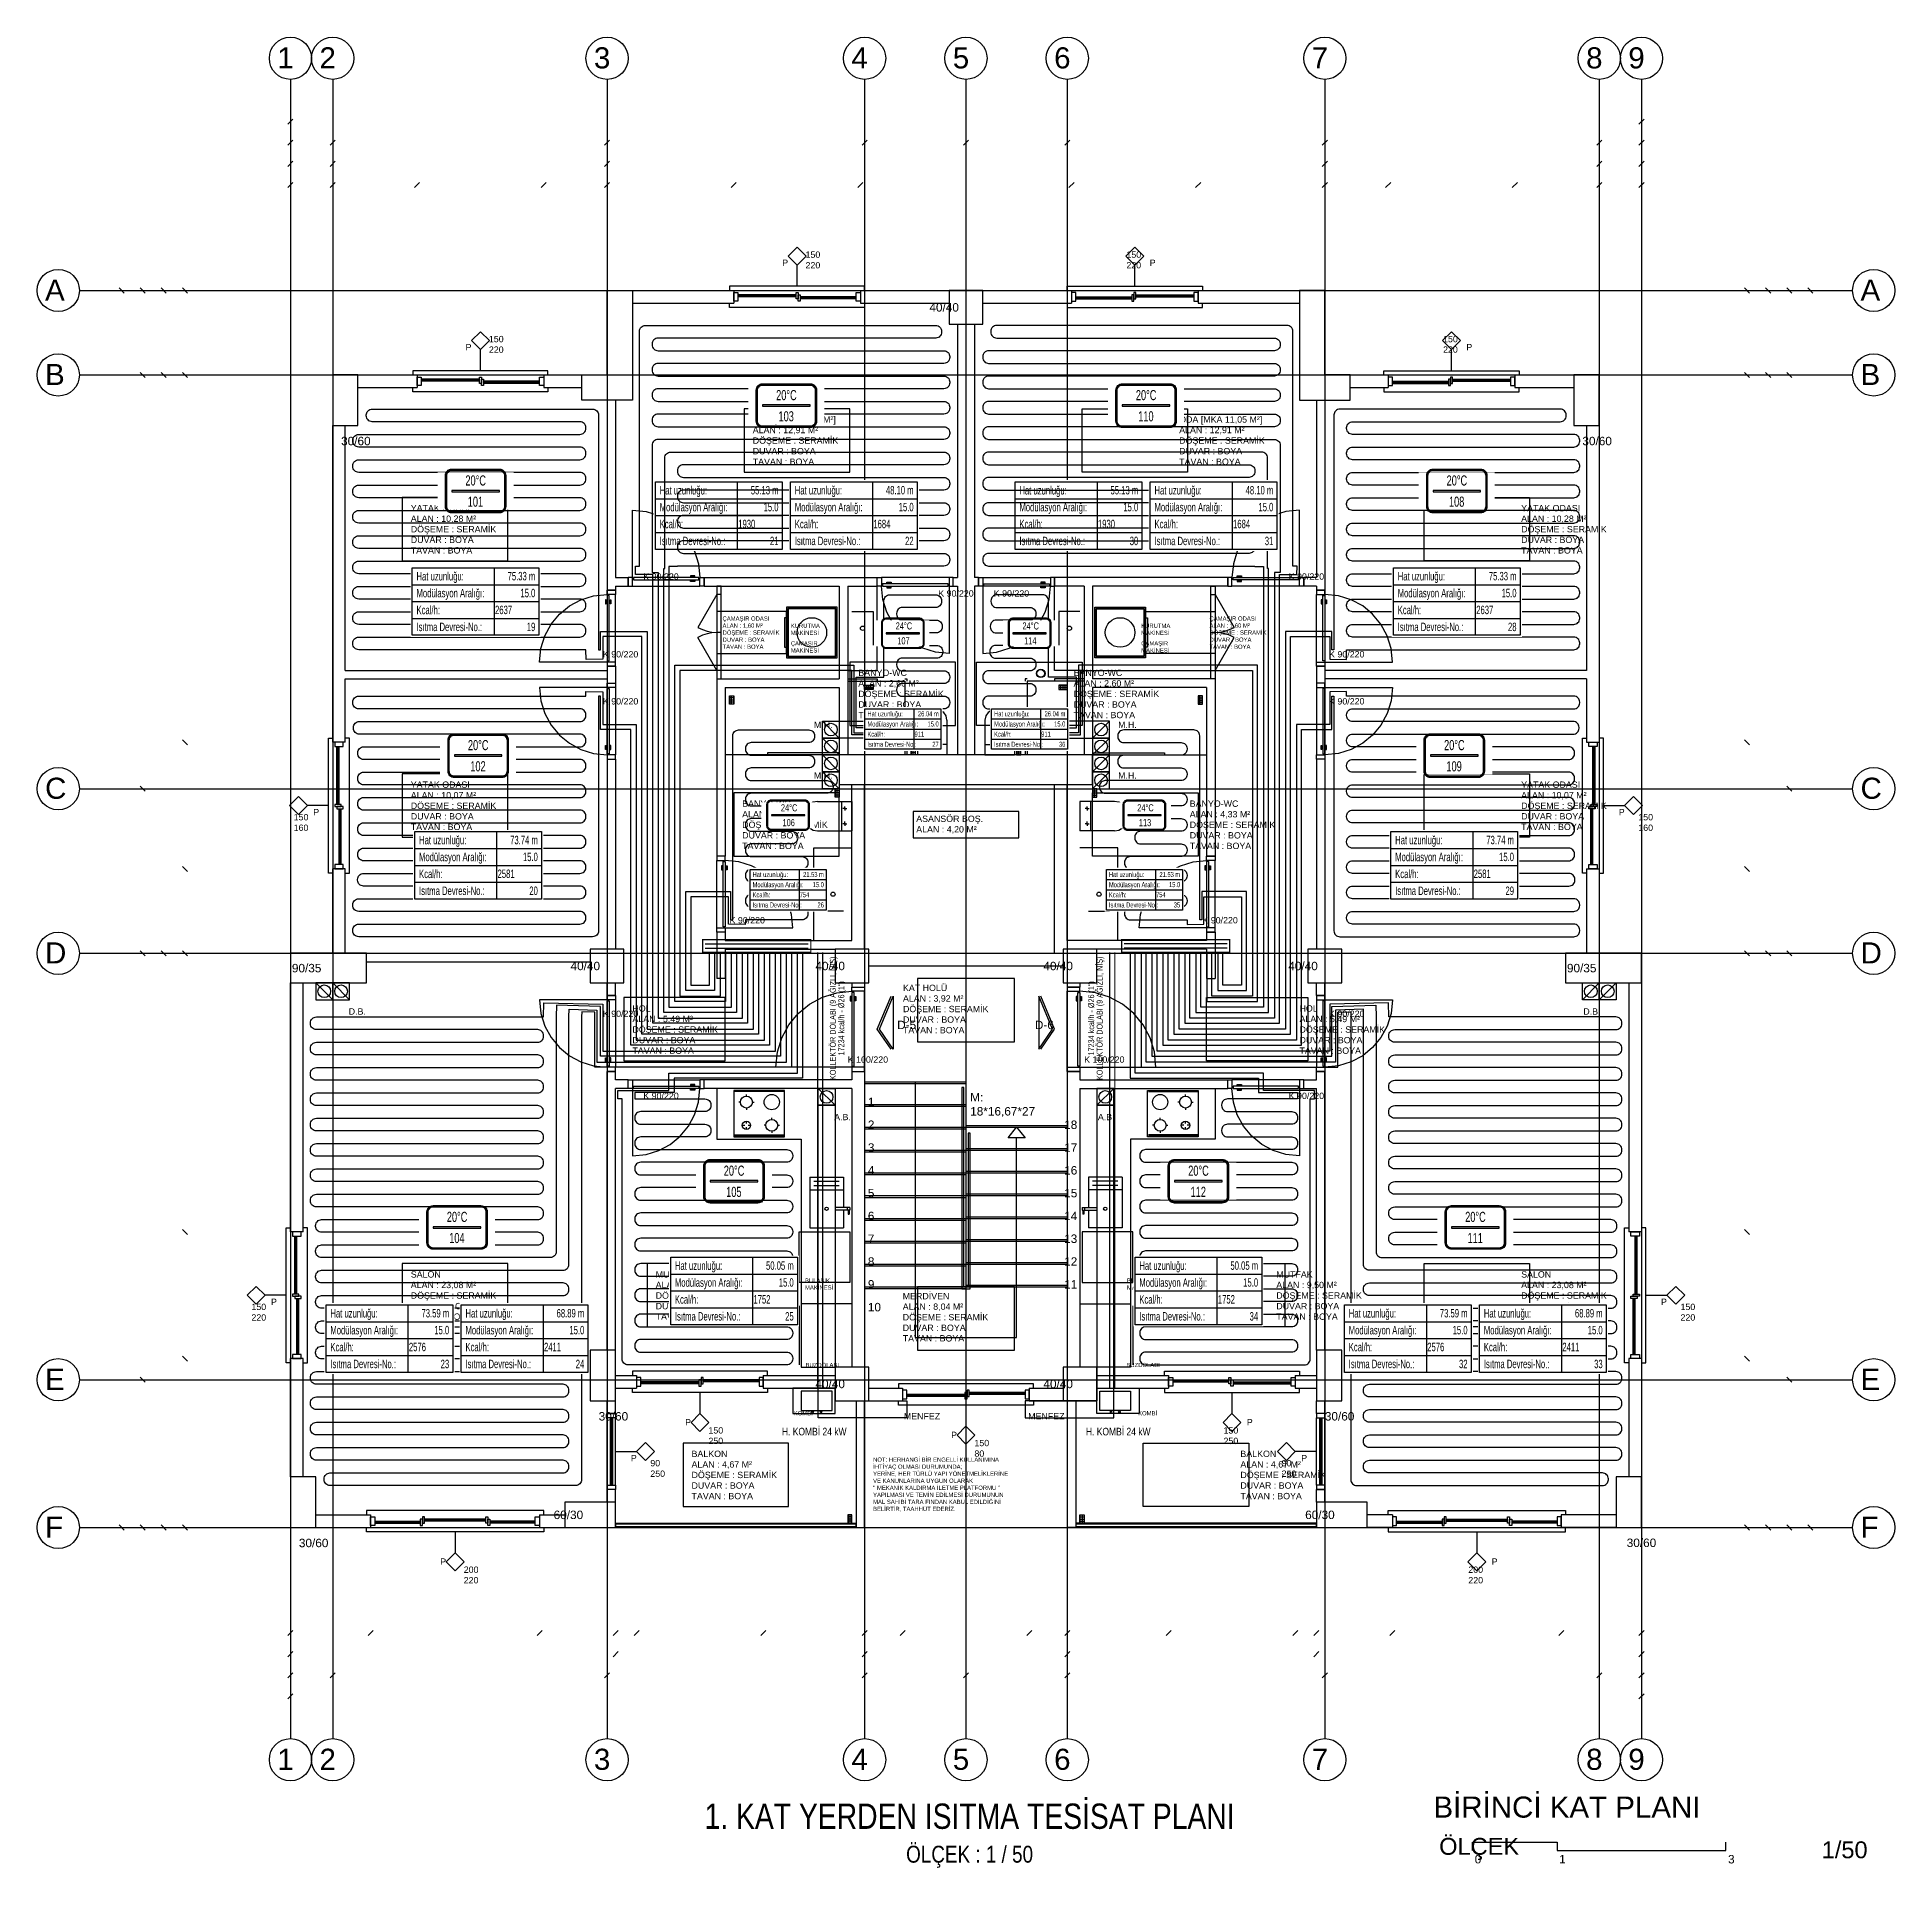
# Model space of a CAD drawing. Header units: centimetres. Extents: x -1224 to 8120, y -5771 to -1283.
# Drawn here: x 1126 to 3326, y -3451 to -1283 of the extents above; entities that cross this region are included whole.
import ezdxf
from ezdxf.enums import TextEntityAlignment as Align

# ---------------------------------------------------------------- set-up
doc = ezdxf.new("R2010")
doc.units = ezdxf.units.CM
for name, color, linetype in [('ROTAS-ISITMA-CAP', 41, 'Continuous'), ('ROTAS-ISITMA-DONUS-BORU', 30, 'Continuous'), ('ROTAS-ISITMA-ETIKET', 2, 'Continuous'), ('ROTAS-ISITMA-GIDIS-BORU', 10, 'Continuous'), ('ROTAS-ISITMA-KOLLEKTOR', 4, 'Continuous'), ('ROTAS-ISITMA-MAHAL-ETIKET', 2, 'Continuous'), ('ROTAS-ISITMA-PEX', 1, 'Continuous'), ('ROTAS-ISITMA-YAZI', 7, 'Continuous'), ('ROTAS-MIMARI', 8, 'Continuous'), ('ROTAS-MIMARI-KOLON', 8, 'Continuous'), ('ROTAS-MIMARI-YAZI', 8, 'Continuous'), ('ROTAS-PAFTA-YAZI', 7, 'Continuous')]:
    doc.layers.add(name, color=color, linetype=linetype)
doc.styles.add('ROTAS-YAZI', font='arial.ttf')

msp = doc.modelspace()

# ---------------------------------------------------------------- texts
at = {"layer": 'ROTAS-ISITMA-CAP', "style": 'ROTAS-YAZI', "width": 0.8}
for p in [(2078, -2445), (2374, -2445)]:
    msp.add_text('17234 kcal/h - Ø26 (1")', height=7, rotation=90, dxfattribs=at).set_placement(p, align=Align.MIDDLE_CENTER)
at = {"layer": 'ROTAS-ISITMA-YAZI', "style": 'ROTAS-YAZI', "width": 0.8}
for p in [(2068, -2445), (2384, -2445)]:
    msp.add_text('KOLLEKTÖR DOLABI (9 AĞIZLI, NİŞ)', height=7, rotation=90, dxfattribs=at).set_placement(p, align=Align.MIDDLE_CENTER)
for p in [(2046, -2930), (2406, -2930)]:
    msp.add_text('H. KOMBİ 24 kW', height=9, dxfattribs=at).set_placement(p, align=Align.TOP_CENTER)
at = {"layer": 'ROTAS-MIMARI-YAZI', "attachment_point": 1, "style": 'ROTAS-YAZI'}
for s, insert, char_height in [('1', (1410.1, -1295.1), 25), ('2', (1460.1, -1295.1), 25), ('3', (1785.1, -1295.1), 25), ('4', (2090.1, -1295.1), 25), ('5', (2210.1, -1295.1), 25), ('6', (2330.1, -1295.1), 25), ('7', (2635.1, -1295.1), 25), ('8', (2960.1, -1295.1), 25), ('9', (3010.1, -1295.1), 25), ('150\\P220', (2035.7, -1536.9), 7.5), ('150\\P220', (2415.7, -1536.9), 7.5), ('P', (2008.1, -1546.5), 7.5), ('P', (2443.3, -1546.5), 7.5), ('A', (1135.1, -1570.1), 25), ('A', (3285.1, -1570.1), 25), ('40/40', (2182.4, -1598.1), 10), ('P', (1633.1, -1646.5), 7.5), ('150\\P220', (1660.7, -1636.9), 7.5), ('150\\P220', (2790.7, -1636.9), 7.5), ('P', (2818.3, -1646.5), 7.5), ('B', (1135.1, -1670.1), 25), ('B', (3285.1, -1670.1), 25), ('ODA [MKA 11,05 M²]\\PALAN : 12,91 M² \\PDÖŞEME : SERAMİK\\PDUVAR : BOYA \\PTAVAN : BOYA', (1973.2, -1732.1), 7.5), ('ODA [MKA 11,05 M²]\\PALAN : 12,91 M² \\PDÖŞEME : SERAMİK\\PDUVAR : BOYA \\PTAVAN : BOYA', (2478.2, -1732.1), 7.5), ('30/60', (1485.7, -1756.4), 10), ('30/60', (2955.7, -1756.4), 10), ('YATAK ODASI\\PALAN : 10,28 M² \\PDÖŞEME : SERAMİK\\PDUVAR : BOYA \\PTAVAN : BOYA', (1568.2, -1837.1), 7.5), ('YATAK ODASI\\PALAN : 10,28 M² \\PDÖŞEME : SERAMİK\\PDUVAR : BOYA \\PTAVAN : BOYA', (2883.2, -1837.1), 7.5), ('K 90/220', (1843.6, -1918.1), 7.5), ('K 90/220', (2607.9, -1918.1), 7.5), ('K 90/220', (2192.9, -1938.1), 7.5), ('K 90/220', (2258.6, -1938.1), 7.5), ('ÇAMAŞIR ODASI\\PALAN : 1,60 M² \\PDÖŞEME : SERAMİK\\PDUVAR : BOYA \\PTAVAN : BOYA', (1937.4, -1969.1), 5), ('KURUTMA\\PMAKİNESİ', (2018.2, -1977.7), 5), ('KURUTMA\\PMAKİNESİ', (2433.2, -1977.7), 5), ('ÇAMAŞIR ODASI\\PALAN : 1,60 M² \\PDÖŞEME : SERAMİK\\PDUVAR : BOYA \\PTAVAN : BOYA', (2514.1, -1969.1), 5), ('ÇAMAŞIR\\PMAKİNESİ', (2018.2, -1998.5), 5), ('ÇAMAŞIR\\PMAKİNESİ', (2433.2, -1998.5), 5), ('K 90/220', (1795.7, -2010.2), 7.5), ('K 90/220', (2655.7, -2010.2), 7.5), ('BANYO-WC\\PALAN : 2,60 M² \\PDÖŞEME : SERAMİK\\PDUVAR : BOYA \\PTAVAN : BOYA', (2098.2, -2032.1), 7.5), ('BANYO-WC\\PALAN : 2,60 M² \\PDÖŞEME : SERAMİK\\PDUVAR : BOYA \\PTAVAN : BOYA', (2353.2, -2032.1), 7.5), ('K 90/220', (1795.7, -2065.9), 7.5), ('K 90/220', (2655.7, -2065.9), 7.5), ('M.H.', (2045.6, -2093.6), 7.5), ('M.H.', (2405.9, -2093.6), 7.5), ('M.H.', (2045.6, -2153.6), 7.5), ('M.H.', (2405.9, -2153.6), 7.5), ('C', (1135.1, -2160.1), 25), ('YATAK ODASI\\PALAN : 10,07 M² \\PDÖŞEME : SERAMİK\\PDUVAR : BOYA \\PTAVAN : BOYA', (1568.2, -2164.6), 7.5), ('YATAK ODASI\\PALAN : 10,07 M² \\PDÖŞEME : SERAMİK\\PDUVAR : BOYA \\PTAVAN : BOYA', (2883.2, -2164.6), 7.5), ('C', (3285.1, -2160.1), 25), ('P', (1452.7, -2197.1), 7.5), ('BANYO-WC\\PALAN : 4,33 M² \\PDÖŞEME : SERAMİK\\PDUVAR : BOYA \\PTAVAN : BOYA', (1960.7, -2187.1), 7.5), ('BANYO-WC\\PALAN : 4,33 M² \\PDÖŞEME : SERAMİK\\PDUVAR : BOYA \\PTAVAN : BOYA', (2490.7, -2187.1), 7.5), ('P', (2998.8, -2197.1), 7.5), ('150\\P160', (1429.5, -2203.1), 7.5), ('ASANSÖR BOŞ.\\PALAN : 4,20 M² ', (2166.8, -2205), 7.5), ('150\\P160', (3021.9, -2203.1), 7.5), ('K 90/220', (1945.7, -2325.2), 7.5), ('K 90/220', (2505.7, -2325.2), 7.5), ('D', (1135.1, -2355.1), 25), ('D', (3285.1, -2355.1), 25), ('90/35', (1427.4, -2380.6), 10), ('40/40', (1757.4, -2378.1), 10), ('40/40', (2047.4, -2378.1), 10), ('40/40', (2317.4, -2378.1), 10), ('40/40', (2607.4, -2378.1), 10), ('90/35', (2937.4, -2380.6), 10), ('KAT HOLÜ\\PALAN : 3,92 M² \\PDÖŞEME : SERAMİK\\PDUVAR : BOYA \\PTAVAN : BOYA', (2151.1, -2405.3), 7.5), ('D.B.', (1494.7, -2433.2), 7.5), ('K 90/220', (1795.7, -2435.9), 7.5), ('HOL\\PALAN : 5,49 M² \\PDÖŞEME : SERAMİK\\PDUVAR : BOYA \\PTAVAN : BOYA', (1830.7, -2429.6), 7.5), ('HOL\\PALAN : 5,49 M² \\PDÖŞEME : SERAMİK\\PDUVAR : BOYA \\PTAVAN : BOYA', (2620.7, -2429.6), 7.5), ('K 90/220', (2655.7, -2435.9), 7.5), ('D.B.', (2956.8, -2433.2), 7.5), ('D-5', (2144.2, -2447.9), 10), ('D-6', (2307.3, -2447.9), 10), ('K 100/220', (2085.7, -2490.2), 7.5), ('K 100/220', (2365.7, -2490.2), 7.5), ('K 90/220', (1843.6, -2533.1), 7.5), ('1', (2109.5, -2539.1), 10), ('M: \\P18*16,67*27', (2230.7, -2533.5), 10), ('K 90/220', (2607.9, -2533.1), 7.5), ('A.B.', (2069.6, -2558.2), 7.5), ('2', (2109.5, -2566.1), 10), ('18', (2342, -2566.1), 10), ('A.B.', (2381.9, -2558.2), 7.5), ('3', (2109.5, -2593.1), 10), ('17', (2342, -2593.1), 10), ('4', (2109.5, -2620.1), 10), ('16', (2342, -2620.1), 10), ('5', (2109.5, -2647.1), 10), ('15', (2342, -2647.1), 10), ('6', (2109.5, -2674.1), 10), ('14', (2342, -2674.1), 10), ('7', (2109.5, -2701.1), 10), ('13', (2342, -2701.1), 10), ('8', (2109.5, -2728.1), 10), ('12', (2342, -2728.1), 10), ('SALON\\PALAN : 23,08 M² \\PDÖŞEME : SERAMİK\\PDUVAR : BOYA \\PTAVAN : BOYA', (1568.2, -2744.6), 7.5), ('MUTFAK\\PALAN : 9,50 M² \\PDÖŞEME : SERAMİK\\PDUVAR : BOYA \\PTAVAN : BOYA', (1858.2, -2744.6), 7.5), ('MUTFAK\\PALAN : 9,50 M² \\PDÖŞEME : SERAMİK\\PDUVAR : BOYA \\PTAVAN : BOYA', (2593.2, -2744.6), 7.5), ('SALON\\PALAN : 23,08 M² \\PDÖŞEME : SERAMİK\\PDUVAR : BOYA \\PTAVAN : BOYA', (2883.2, -2744.6), 7.5), ('BULAŞIK\\PMAKİNESİ', (2035.1, -2753.1), 5), ('9', (2109.5, -2755.1), 10), ('MERDİVEN\\PALAN : 8,04 M² \\PDÖŞEME : SERAMİK\\PDUVAR : BOYA \\PTAVAN : BOYA', (2150.8, -2770.3), 7.5), ('11', (2342, -2755.1), 10), ('BULAŞIK\\PMAKİNESİ', (2416.4, -2753.1), 5), ('150\\P220', (1379.5, -2783.1), 7.5), ('P', (1402.7, -2777.1), 7.5), ('10', (2109.5, -2782.1), 10), ('P', (3048.8, -2777.1), 7.5), ('150\\P220', (3071.9, -2783.1), 7.5), ('BUZDOLABI', (2035.7, -2853.1), 5), ('BUZDOLABI', (2415.7, -2853.1), 5), ('E', (1135.1, -2860.1), 25), ('40/40', (2047.4, -2873.1), 10), ('40/40', (2317.4, -2873.1), 10), ('E', (3285.1, -2860.1), 25), ('30/60', (1790.7, -2911.4), 10), ('P', (1893.1, -2919.7), 7.5), ('KOMBİ', (2021.8, -2910.3), 5), ('MENFEZ', (2152.1, -2912.6), 7.5), ('MENFEZ', (2299.4, -2912.6), 7.5), ('KOMBİ', (2429.6, -2910.3), 5), ('P', (2558.3, -2919.7), 7.5), ('30/60', (2650.7, -2911.4), 10), ('150\\P250', (1920.7, -2929.3), 7.5), ('P', (2208.1, -2934.7), 7.5), ('150\\P80', (2235.7, -2944.3), 7.5), ('150\\P250', (2530.7, -2929.3), 7.5), ('P', (1828.8, -2962.1), 7.5), ('90\\P250', (1851.9, -2968.1), 7.5), ('BALKON\\PALAN : 4,67 M² \\PDÖŞEME : SERAMİK\\PDUVAR : BOYA \\PTAVAN : BOYA', (1900.7, -2957.1), 7.5), ("NOT: HERHANGİ BİR ENGELLİ KULLANIMINA \\PİHTİYAÇ OLMASI DURUMUNDA;\\PYERİNE, HER TÜRLÜ YAPI YÖNETMELİKLERİNE \\PVE KANUNLARINA UYGUN OLARAK \\P'' MEKANİK KALDIRMA İLETME PLATFORMU '' \\PYAPILMASI VE TEMİN EDİLMESİ DURUMUNUN \\PMAL SAHİBİ TARA FINDAN KABUL EDİLDİĞİNİ \\PBELİRTİR, TAAHHÜT EDERİZ.", (2115.7, -2965.2), 5), ('BALKON\\PALAN : 4,67 M² \\PDÖŞEME : SERAMİK\\PDUVAR : BOYA \\PTAVAN : BOYA', (2550.7, -2957.1), 7.5), ('90\\P250', (2599.5, -2968.1), 7.5), ('P', (2622.7, -2962.1), 7.5), ('F', (1135.1, -3035.1), 25), ('60/30', (1737.4, -3028.1), 10), ('60/30', (2627.4, -3028.1), 10), ('F', (3285.1, -3035.1), 25), ('30/60', (1435.7, -3061.4), 10), ('30/60', (3008.2, -3061.2), 10), ('P', (1603.1, -3084.7), 7.5), ('200\\P220', (1630.9, -3094.3), 7.5), ('200\\P220', (2820.6, -3094.3), 7.5), ('P', (2848.3, -3084.7), 7.5), ('1', (1410.1, -3310.1), 25), ('2', (1460.1, -3310.1), 25), ('3', (1785.1, -3310.1), 25), ('4', (2090.1, -3310.1), 25), ('5', (2210.1, -3310.1), 25), ('6', (2330.1, -3310.1), 25), ('7', (2635.1, -3310.1), 25), ('8', (2960.1, -3310.1), 25), ('9', (3010.1, -3310.1), 25), ('BİRİNCİ KAT PLANI', (2779.3, -3366.7), 25), ('ÖLÇEK', (2786.1, -3415.7), 20), ('1/50', (3239.1, -3419.8), 20), ('0', (2828.2, -3435.9), 10), ('1', (2928.2, -3435.9), 10), ('3', (3128.2, -3435.9), 10)]:
    msp.add_mtext(s, dxfattribs=dict(at, insert=insert, char_height=char_height))
at = {"layer": 'ROTAS-PAFTA-YAZI', "style": 'ROTAS-YAZI', "width": 0.8}
for s, height, p in [('1. KAT YERDEN ISITMA TESİSAT PLANI', 30, (2230, -3390)), ('ÖLÇEK : 1 / 50', 20, (2230, -3435))]:
    msp.add_text(s, height=height, dxfattribs=at).set_placement(p, align=Align.MIDDLE_CENTER)

# ---------------------------------------------------------------- blocks, each defined once
blk = doc.blocks.new('ROTAS-YI-ETIKET')
at = {"color": 2}
for p, q in [((0, -20), (150, -20)), ((96.9, 0), (96.9, -80)), ((0, -40), (150, -40)), ((0, -60), (150, -60))]:
    blk.add_line(p, q, dxfattribs=at)
at = {"color": 2, "extrusion": (0, 0, -1)}
blk.add_lwpolyline([(-150, 0), (-150, -80), (0, -80), (0, 0)], close=True, dxfattribs=at)
at = {"color": 2, "style": 'ROTAS-YAZI', "width": 0.65}
for s, p in [('Hat uzunluğu:', (5, -10)), ('Modülasyon Aralığı:', (5, -30)), ('Kcal/h:', (5, -50)), ('Isıtma Devresi-No.:', (5, -70))]:
    blk.add_text(s, height=10, dxfattribs=at).set_placement(p, align=Align.MIDDLE_LEFT)
at = {"color": 2, "style": 'ROTAS-YAZI', "width": 0.65, "flags": 1}
for tag in ['ALAN', 'NO', 'DERECE', 'BORU', 'MAHAL']:
    blk.add_attdef(tag, (0, 0), '', height=5, dxfattribs=at)
at = {"color": 2, "style": 'ROTAS-YAZI', "width": 0.65}
for tag, p in [('UZ', (145.7, -14.9)), ('AR', (145.7, -34.9)), ('NO1', (145.7, -75))]:
    blk.add_attdef(tag, text='', height=10, dxfattribs=at).set_placement(p, align=Align.RIGHT)
blk.add_attdef('YER', (98, -54.9), '', height=10, dxfattribs=at)
blk = doc.blocks.new('ROTAS-YI-MAHAL')
at = {"color": 2, "extrusion": (0, 0, -1)}
for points in [[(35.7, -18.4), (35.7, 18.4, 0.414214), (28.2, 25.9), (-28.2, 25.9, 0.414214), (-35.7, 18.4), (-35.7, -18.4, 0.414214), (-28.2, -25.9), (28.2, -25.9, 0.414214)], [(34.2, -18.4), (34.2, 18.4, 0.414214), (28.2, 24.4), (-28.2, 24.4, 0.414214), (-34.2, 18.4), (-34.2, -18.4, 0.414214), (-28.2, -24.4), (28.2, -24.4, 0.414214)]]:
    blk.add_lwpolyline(points, format="xyb", close=True, dxfattribs=at)
at = {"color": 4, "extrusion": (0, 0, -1)}
for points in [[(35.2, -18.4), (35.2, 18.4, 0.414214), (28.2, 25.4), (-28.2, 25.4, 0.414214), (-35.2, 18.4), (-35.2, -18.4, 0.414214), (-28.2, -25.4), (28.2, -25.4, 0.414214)], [(34.7, -18.4), (34.7, 18.4, 0.414214), (28.2, 24.9), (-28.2, 24.9, 0.414214), (-34.7, 18.4), (-34.7, -18.4, 0.414214), (-28.2, -24.9), (28.2, -24.9, 0.414214)]]:
    blk.add_lwpolyline(points, format="xyb", close=True, dxfattribs=at)
at = {"color": 2, "extrusion": (0, 0, -1)}
blk.add_lwpolyline([(28.2, -0.8), (-28.2, -0.8), (-28.2, 0.8), (28.2, 0.8)], close=True, dxfattribs=at)
at = {"color": 4, "style": 'ROTAS-YAZI', "width": 0.65}
blk.add_attdef('DERECE', (-12.1, 6.5), '', height=12, dxfattribs=at)
at = {"color": 2, "style": 'ROTAS-YAZI', "width": 0.65, "flags": 1}
for tag in ['ALAN', 'MAHAL']:
    blk.add_attdef(tag, (0, 0), '', height=5, dxfattribs=at)
at = {"color": 1, "style": 'ROTAS-YAZI', "width": 0.65}
blk.add_attdef('NO', (-9.3, -18.6), '', height=12, dxfattribs=at)

# ---------------------------------------------------------------- linework, layer by layer
at = {"layer": 'ROTAS-ISITMA-DONUS-BORU', "const_width": 1.5}
for points in [[(2056, -2883), (2056, -2367)], [(2396, -2883), (2396, -2367)]]:
    msp.add_lwpolyline(points, dxfattribs=at)
at = {"layer": 'ROTAS-ISITMA-GIDIS-BORU', "const_width": 1.5}
for points in [[(2050, -2883), (2050, -2367)], [(2402, -2883), (2402, -2367)]]:
    msp.add_lwpolyline(points, dxfattribs=at)
at = {"layer": 'ROTAS-ISITMA-KOLLEKTOR'}
for p, q in [((1917, -2357), (2039, -2357)), ((1917, -2362), (2039, -2362)), ((2535, -2357), (2413, -2357)), ((2535, -2362), (2413, -2362))]:
    msp.add_line(p, q, dxfattribs=at)
at = {"layer": 'ROTAS-ISITMA-KOLLEKTOR', "const_width": 1.5}
for points in [[(1914, -2367), (2042, -2367), (2042, -2352), (1914, -2352)], [(2538, -2367), (2410, -2367), (2410, -2352), (2538, -2352)]]:
    msp.add_lwpolyline(points, close=True, dxfattribs=at)
at = {"layer": 'ROTAS-ISITMA-PEX'}
for points in [[(1967, -2367), (1967, -2451), (1855, -2451), (1855, -1923), (1855, -1919.5), (1834.4, -1919.5), (1834.2, -1909.6), (1839.1, -1909.4), (1839.1, -1631.4, -0.414214), (1846.1, -1624.4), (2189.9, -1624.4, -0.414214), (2196.9, -1631.4), (2196.9, -1632.4, -0.414214), (2189.9, -1639.4), (1861.1, -1639.4, 0.414214), (1854.1, -1646.4), (1854.1, -1647.4, 0.414214), (1861.1, -1654.4), (2199.5, -1654.4, -0.414214), (2206.5, -1661.4), (2206.5, -1662.4, -0.414214), (2199.5, -1669.4), (1861.1, -1669.4, 0.414214), (1854.1, -1676.4), (1854.1, -1677.4, 0.414214), (1861.1, -1684.4), (2199.5, -1684.4, -0.414214), (2206.5, -1691.4), (2206.5, -1692.4, -0.414214), (2199.5, -1699.4), (1861.1, -1699.4, 0.414214), (1854.1, -1706.4), (1854.1, -1707.4, 0.414214), (1861.1, -1714.4), (2199.5, -1714.4, -0.414214), (2206.5, -1721.4), (2206.5, -1722.4, -0.414214), (2199.5, -1729.4), (1861.1, -1729.4, 0.414214), (1854.1, -1736.4), (1854.1, -1737.4, 0.414214), (1861.1, -1744.4), (2199.5, -1744.4, -0.414214), (2206.5, -1751.4), (2206.5, -1752.4, -0.414214), (2199.5, -1759.4), (1861.1, -1759.4, 0.414214), (1854.1, -1766.4), (1854.1, -1909.4), (1854.1, -1917), (1861, -1917), (1861, -1923), (1861, -2445), (1961, -2445), (1961, -2367)], [(2485, -2367), (2485, -2451), (2597, -2451), (2597, -1923), (2597, -1919.5), (2617.6, -1919.5), (2617.8, -1909.6), (2612.9, -1909.4), (2612.9, -1631.4, 0.414214), (2605.9, -1624.4), (2262.1, -1624.4, 0.414214), (2255.1, -1631.4), (2255.1, -1632.4, 0.414214), (2262.1, -1639.4), (2590.9, -1639.4, -0.414214), (2597.9, -1646.4), (2597.9, -1647.4, -0.414214), (2590.9, -1654.4), (2252.5, -1654.4, 0.414214), (2245.5, -1661.4), (2245.5, -1662.4, 0.414214), (2252.5, -1669.4), (2590.9, -1669.4, -0.414214), (2597.9, -1676.4), (2597.9, -1677.4, -0.414214), (2590.9, -1684.4), (2252.5, -1684.4, 0.414214), (2245.5, -1691.4), (2245.5, -1692.4, 0.414214), (2252.5, -1699.4), (2590.9, -1699.4, -0.414214), (2597.9, -1706.4), (2597.9, -1707.4, -0.414214), (2590.9, -1714.4), (2252.5, -1714.4, 0.414214), (2245.5, -1721.4), (2245.5, -1722.4, 0.414214), (2252.5, -1729.4), (2590.9, -1729.4, -0.414214), (2597.9, -1736.4), (2597.9, -1737.4, -0.414214), (2590.9, -1744.4), (2252.5, -1744.4, 0.414214), (2245.5, -1751.4), (2245.5, -1752.4, 0.414214), (2252.5, -1759.4), (2590.9, -1759.4, -0.414214), (2597.9, -1766.4), (2597.9, -1909.4), (2597.9, -1917), (2591, -1917), (2591, -1923), (2591, -2445), (2491, -2445), (2491, -2367)], [(1980, -2367), (1980, -2464), (1842, -2464), (1842, -1993), (1801, -1993), (1795.5, -1993), (1795.5, -2019.6), (1775.8, -2020.1), (1775.5, -2008.5), (1506.5, -2008.5, -0.414214), (1499.5, -2001.5), (1499.5, -2000.5, -0.414214), (1506.5, -1993.5), (1768.5, -1993.5, 0.414214), (1775.5, -1986.5), (1775.5, -1985.5, 0.414214), (1768.5, -1978.5), (1506.5, -1978.5, -0.414214), (1499.5, -1971.5), (1499.5, -1970.5, -0.414214), (1506.5, -1963.5), (1768.5, -1963.5, 0.414214), (1775.5, -1956.5), (1775.5, -1955.5, 0.414214), (1768.5, -1948.5), (1506.5, -1948.5, -0.414214), (1499.5, -1941.5), (1499.5, -1940.5, -0.414214), (1506.5, -1933.5), (1768.5, -1933.5, 0.414214), (1775.5, -1926.5), (1775.5, -1925.5, 0.414214), (1768.5, -1918.5), (1506.5, -1918.5, -0.414214), (1499.5, -1911.5), (1499.5, -1910.5, -0.414214), (1506.5, -1903.5), (1768.5, -1903.5, 0.414214), (1775.5, -1896.5), (1775.5, -1895.5, 0.414214), (1768.5, -1888.5), (1506.5, -1888.5, -0.414214), (1499.5, -1881.5), (1499.5, -1880.5, -0.414214), (1506.5, -1873.5), (1768.5, -1873.5, 0.414214), (1775.5, -1866.5), (1775.5, -1865.5, 0.414214), (1768.5, -1858.5), (1506.5, -1858.5, -0.414214), (1499.5, -1851.5), (1499.5, -1850.5, -0.414214), (1506.5, -1843.5), (1768.5, -1843.5, 0.414214), (1775.5, -1836.5), (1775.5, -1835.5, 0.414214), (1768.5, -1828.5), (1506.5, -1828.5, -0.414214), (1499.5, -1821.5), (1499.5, -1820.5, -0.414214), (1506.5, -1813.5), (1768.5, -1813.5, 0.414214), (1775.5, -1806.5), (1775.5, -1805.5, 0.414214), (1768.5, -1798.5), (1506.5, -1798.5, -0.414214), (1499.5, -1791.5), (1499.5, -1790.5, -0.414214), (1506.5, -1783.5), (1768.5, -1783.5, 0.414214), (1775.5, -1776.5), (1775.5, -1775.5, 0.414214), (1768.5, -1768.5), (1506.5, -1768.5, -0.414214), (1499.5, -1761.5), (1499.5, -1760.5, -0.414214), (1506.5, -1753.5), (1768.5, -1753.5, 0.414214), (1775.5, -1746.5), (1775.5, -1745.5, 0.414214), (1768.5, -1738.5), (1522.5, -1738.5, -0.414214), (1515.5, -1731.5), (1515.5, -1730.5, -0.414214), (1522.5, -1723.5), (1783.5, -1723.5, -0.414214), (1790.5, -1730.5), (1790.5, -2008.5), (1793, -2008.5), (1793, -1987), (1801, -1987), (1848, -1987), (1848, -2458), (1974, -2458), (1974, -2367)], [(2472, -2367), (2472, -2464), (2610, -2464), (2610, -1993), (2651, -1993), (2656.5, -1993), (2656.5, -2019.6), (2676.2, -2020.1), (2676.5, -2008.5), (2945.5, -2008.5, 0.414214), (2952.5, -2001.5), (2952.5, -2000.5, 0.414214), (2945.5, -1993.5), (2683.5, -1993.5, -0.414214), (2676.5, -1986.5), (2676.5, -1985.5, -0.414214), (2683.5, -1978.5), (2945.5, -1978.5, 0.414214), (2952.5, -1971.5), (2952.5, -1970.5, 0.414214), (2945.5, -1963.5), (2683.5, -1963.5, -0.414214), (2676.5, -1956.5), (2676.5, -1955.5, -0.414214), (2683.5, -1948.5), (2945.5, -1948.5, 0.414214), (2952.5, -1941.5), (2952.5, -1940.5, 0.414214), (2945.5, -1933.5), (2683.5, -1933.5, -0.414214), (2676.5, -1926.5), (2676.5, -1925.5, -0.414214), (2683.5, -1918.5), (2945.5, -1918.5, 0.414214), (2952.5, -1911.5), (2952.5, -1910.5, 0.414214), (2945.5, -1903.5), (2683.5, -1903.5, -0.414214), (2676.5, -1896.5), (2676.5, -1895.5, -0.414214), (2683.5, -1888.5), (2945.5, -1888.5, 0.414214), (2952.5, -1881.5), (2952.5, -1880.5, 0.414214), (2945.5, -1873.5), (2683.5, -1873.5, -0.414214), (2676.5, -1866.5), (2676.5, -1865.5, -0.414214), (2683.5, -1858.5), (2945.5, -1858.5, 0.414214), (2952.5, -1851.5), (2952.5, -1850.5, 0.414214), (2945.5, -1843.5), (2683.5, -1843.5, -0.414214), (2676.5, -1836.5), (2676.5, -1835.5, -0.414214), (2683.5, -1828.5), (2945.5, -1828.5, 0.414214), (2952.5, -1821.5), (2952.5, -1820.5, 0.414214), (2945.5, -1813.5), (2683.5, -1813.5, -0.414214), (2676.5, -1806.5), (2676.5, -1805.5, -0.414214), (2683.5, -1798.5), (2945.5, -1798.5, 0.414214), (2952.5, -1791.5), (2952.5, -1790.5, 0.414214), (2945.5, -1783.5), (2683.5, -1783.5, -0.414214), (2676.5, -1776.5), (2676.5, -1775.5, -0.414214), (2683.5, -1768.5), (2945.5, -1768.5, 0.414214), (2952.5, -1761.5), (2952.5, -1760.5, 0.414214), (2945.5, -1753.5), (2683.5, -1753.5, -0.414214), (2676.5, -1746.5), (2676.5, -1745.5, -0.414214), (2683.5, -1738.5), (2929.5, -1738.5, 0.414214), (2936.5, -1731.5), (2936.5, -1730.5, 0.414214), (2929.5, -1723.5), (2668.5, -1723.5, 0.414214), (2661.5, -1730.5), (2661.5, -2008.5), (2659, -2008.5), (2659, -1987), (2651, -1987), (2604, -1987), (2604, -2458), (2478, -2458), (2478, -2367)], [(1993, -2367), (1993, -2477), (1829, -2477), (1829, -2103), (1801, -2103), (1793, -2103), (1793, -2063.5), (1790.5, -2063.5), (1790.5, -2341.5, -0.414214), (1783.5, -2348.5), (1506.5, -2348.5, -0.414214), (1499.5, -2341.5), (1499.5, -2340.5, -0.414214), (1506.5, -2333.5), (1768.5, -2333.5, 0.414214), (1775.5, -2326.5), (1775.5, -2325.5, 0.414214), (1768.5, -2318.5), (1506.5, -2318.5, -0.414214), (1499.5, -2311.5), (1499.5, -2310.5, -0.414214), (1506.5, -2303.5), (1768.5, -2303.5, 0.414214), (1775.5, -2296.5), (1775.5, -2295.5, 0.414214), (1768.5, -2288.5), (1512.3, -2288.5, -0.414214), (1505.3, -2281.5), (1505.3, -2280.5, -0.414214), (1512.3, -2273.5), (1768.5, -2273.5, 0.414214), (1775.5, -2266.5), (1775.5, -2265.5, 0.414214), (1768.5, -2258.5), (1512.5, -2258.5, -0.414214), (1505.5, -2251.5), (1505.5, -2250.5, -0.414214), (1512.5, -2243.5), (1768.5, -2243.5, 0.414214), (1775.5, -2236.5), (1775.5, -2235.5, 0.414214), (1768.5, -2228.5), (1512.5, -2228.5, -0.414214), (1505.5, -2221.5), (1505.5, -2220.5, -0.414214), (1512.5, -2213.5), (1768.5, -2213.5, 0.414214), (1775.5, -2206.5), (1775.5, -2205.5, 0.414214), (1768.5, -2198.5), (1512.5, -2198.5, -0.414214), (1505.5, -2191.5), (1505.5, -2190.5, -0.414214), (1512.5, -2183.5), (1768.5, -2183.5, 0.414214), (1775.5, -2176.5), (1775.5, -2175.5, 0.414214), (1768.5, -2168.5), (1512.5, -2168.5, -0.414214), (1505.5, -2161.5), (1505.5, -2160.5, -0.414214), (1512.5, -2153.5), (1768.5, -2153.5, 0.414214), (1775.5, -2146.5), (1775.5, -2145.5, 0.414214), (1768.5, -2138.5), (1512.5, -2138.5, -0.414214), (1505.5, -2131.5), (1505.5, -2130.5, -0.414214), (1512.5, -2123.5), (1768.5, -2123.5, 0.414214), (1775.5, -2116.5), (1775.5, -2115.5, 0.414214), (1768.5, -2108.5), (1507.3, -2108.5, -0.414214), (1500.3, -2101.5), (1500.3, -2100.5, -0.414214), (1507.3, -2093.5), (1768.5, -2093.5, 0.414214), (1775.5, -2086.5), (1775.5, -2085.5, 0.414214), (1768.5, -2078.5), (1506.5, -2078.5, -0.414214), (1499.5, -2071.5), (1499.5, -2070.5, -0.414214), (1506.5, -2063.5), (1775.5, -2063.5), (1775.6, -2057.9), (1795.5, -2058.4), (1795.5, -2097), (1801, -2097), (1835, -2097), (1835, -2471), (1987, -2471), (1987, -2367)], [(2459, -2367), (2459, -2477), (2623, -2477), (2623, -2103), (2651, -2103), (2659, -2103), (2659, -2063.5), (2661.5, -2063.5), (2661.5, -2341.5, 0.414214), (2668.5, -2348.5), (2945.5, -2348.5, 0.414214), (2952.5, -2341.5), (2952.5, -2340.5, 0.414214), (2945.5, -2333.5), (2683.5, -2333.5, -0.414214), (2676.5, -2326.5), (2676.5, -2325.5, -0.414214), (2683.5, -2318.5), (2945.5, -2318.5, 0.414214), (2952.5, -2311.5), (2952.5, -2310.5, 0.414214), (2945.5, -2303.5), (2683.5, -2303.5, -0.414214), (2676.5, -2296.5), (2676.5, -2295.5, -0.414214), (2683.5, -2288.5), (2939.7, -2288.5, 0.414214), (2946.7, -2281.5), (2946.7, -2280.5, 0.414214), (2939.7, -2273.5), (2683.5, -2273.5, -0.414214), (2676.5, -2266.5), (2676.5, -2265.5, -0.414214), (2683.5, -2258.5), (2939.5, -2258.5, 0.414214), (2946.5, -2251.5), (2946.5, -2250.5, 0.414214), (2939.5, -2243.5), (2683.5, -2243.5, -0.414214), (2676.5, -2236.5), (2676.5, -2235.5, -0.414214), (2683.5, -2228.5), (2939.5, -2228.5, 0.414214), (2946.5, -2221.5), (2946.5, -2220.5, 0.414214), (2939.5, -2213.5), (2683.5, -2213.5, -0.414214), (2676.5, -2206.5), (2676.5, -2205.5, -0.414214), (2683.5, -2198.5), (2939.5, -2198.5, 0.414214), (2946.5, -2191.5), (2946.5, -2190.5, 0.414214), (2939.5, -2183.5), (2683.5, -2183.5, -0.414214), (2676.5, -2176.5), (2676.5, -2175.5, -0.414214), (2683.5, -2168.5), (2939.5, -2168.5, 0.414214), (2946.5, -2161.5), (2946.5, -2160.5, 0.414214), (2939.5, -2153.5), (2683.5, -2153.5, -0.414214), (2676.5, -2146.5), (2676.5, -2145.5, -0.414214), (2683.5, -2138.5), (2939.5, -2138.5, 0.414214), (2946.5, -2131.5), (2946.5, -2130.5, 0.414214), (2939.5, -2123.5), (2683.5, -2123.5, -0.414214), (2676.5, -2116.5), (2676.5, -2115.5, -0.414214), (2683.5, -2108.5), (2944.7, -2108.5, 0.414214), (2951.7, -2101.5), (2951.7, -2100.5, 0.414214), (2944.7, -2093.5), (2683.5, -2093.5, -0.414214), (2676.5, -2086.5), (2676.5, -2085.5, -0.414214), (2683.5, -2078.5), (2945.5, -2078.5, 0.414214), (2952.5, -2071.5), (2952.5, -2070.5, 0.414214), (2945.5, -2063.5), (2676.5, -2063.5), (2676.4, -2057.9), (2656.5, -2058.4), (2656.5, -2097), (2651, -2097), (2617, -2097), (2617, -2471), (2465, -2471), (2465, -2367)], [(1928, -2367), (1928, -2412), (1894, -2412), (1894, -2295), (1941, -2295), (1947, -2295), (1947, -2328.5), (1949.5, -2328.5), (1949.5, -2110.5, -0.414214), (1956.5, -2103.5), (2039.5, -2103.5, -0.414214), (2046.5, -2110.5), (2046.5, -2111.5, -0.414214), (2039.5, -2118.5), (1971.5, -2118.5, 0.414214), (1964.5, -2125.5), (1964.5, -2126.5, 0.414214), (1971.5, -2133.5), (2039.5, -2133.5, -0.414214), (2046.5, -2140.5), (2046.5, -2141.5, -0.414214), (2039.5, -2148.5), (1971.5, -2148.5, 0.414214), (1964.5, -2155.5), (1964.5, -2156.5, 0.414214), (1971.5, -2163.5), (2061.3, -2163.5, -0.414214), (2068.3, -2170.5), (2068.3, -2171.5, -0.414214), (2061.3, -2178.5), (1971.5, -2178.5, 0.414214), (1964.5, -2185.5), (1964.5, -2186.5, 0.414214), (1971.5, -2193.5), (2019.5, -2193.5, -0.414214), (2026.5, -2200.5), (2026.5, -2201.5, -0.414214), (2019.5, -2208.5), (1971.5, -2208.5, 0.414214), (1964.5, -2215.5), (1964.5, -2216.5, 0.414214), (1971.5, -2223.5), (2019.5, -2223.5, -0.414214), (2026.5, -2230.5), (2026.5, -2231.5, -0.414214), (2019.5, -2238.5), (1971.5, -2238.5, 0.414214), (1964.5, -2245.5), (1964.5, -2246.5, 0.414214), (1971.5, -2253.5), (2031.5, -2253.5, -0.414214), (2038.5, -2260.5), (2038.5, -2261.5, -0.414214), (2031.5, -2268.5), (1971.5, -2268.5, 0.414214), (1964.5, -2275.5), (1964.5, -2276.5, 0.414214), (1971.5, -2283.5), (2031.5, -2283.5, -0.414214), (2038.5, -2290.5), (2038.5, -2291.5, -0.414214), (2031.5, -2298.5), (1971.5, -2298.5, 0.414214), (1964.5, -2305.5), (1964.5, -2306.5, 0.414214), (1971.5, -2313.5), (2031.5, -2313.5, -0.414214), (2038.5, -2320.5), (2038.5, -2321.5, -0.414214), (2031.5, -2328.5), (1964.5, -2328.5), (1964.4, -2334.1), (1944.5, -2333.6), (1944.5, -2301), (1941, -2301), (1900, -2301), (1900, -2406), (1922, -2406), (1922, -2367)], [(2524, -2367), (2524, -2412), (2558, -2412), (2558, -2295), (2511, -2295), (2505, -2295), (2505, -2328.5), (2502.5, -2328.5), (2502.5, -2110.5, 0.414214), (2495.5, -2103.5), (2412.5, -2103.5, 0.414214), (2405.5, -2110.5), (2405.5, -2111.5, 0.414214), (2412.5, -2118.5), (2480.5, -2118.5, -0.414214), (2487.5, -2125.5), (2487.5, -2126.5, -0.414214), (2480.5, -2133.5), (2412.5, -2133.5, 0.414214), (2405.5, -2140.5), (2405.5, -2141.5, 0.414214), (2412.5, -2148.5), (2480.5, -2148.5, -0.414214), (2487.5, -2155.5), (2487.5, -2156.5, -0.414214), (2480.5, -2163.5), (2390.7, -2163.5, 0.414214), (2383.7, -2170.5), (2383.7, -2171.5, 0.414214), (2390.7, -2178.5), (2480.5, -2178.5, -0.414214), (2487.5, -2185.5), (2487.5, -2186.5, -0.414214), (2480.5, -2193.5), (2432.5, -2193.5, 0.414214), (2425.5, -2200.5), (2425.5, -2201.5, 0.414214), (2432.5, -2208.5), (2480.5, -2208.5, -0.414214), (2487.5, -2215.5), (2487.5, -2216.5, -0.414214), (2480.5, -2223.5), (2432.5, -2223.5, 0.414214), (2425.5, -2230.5), (2425.5, -2231.5, 0.414214), (2432.5, -2238.5), (2480.5, -2238.5, -0.414214), (2487.5, -2245.5), (2487.5, -2246.5, -0.414214), (2480.5, -2253.5), (2420.5, -2253.5, 0.414214), (2413.5, -2260.5), (2413.5, -2261.5, 0.414214), (2420.5, -2268.5), (2480.5, -2268.5, -0.414214), (2487.5, -2275.5), (2487.5, -2276.5, -0.414214), (2480.5, -2283.5), (2420.5, -2283.5, 0.414214), (2413.5, -2290.5), (2413.5, -2291.5, 0.414214), (2420.5, -2298.5), (2480.5, -2298.5, -0.414214), (2487.5, -2305.5), (2487.5, -2306.5, -0.414214), (2480.5, -2313.5), (2420.5, -2313.5, 0.414214), (2413.5, -2320.5), (2413.5, -2321.5, 0.414214), (2420.5, -2328.5), (2487.5, -2328.5), (2487.6, -2334.1), (2507.5, -2333.6), (2507.5, -2301), (2511, -2301), (2552, -2301), (2552, -2406), (2530, -2406), (2530, -2367)], [(2019, -2367), (2019, -2503), (1801, -2503), (1786, -2503), (1786, -2437.7), (1770.7, -2437.3), (1770.5, -2443.5), (1770.5, -2991.5, -0.414214), (1763.5, -2998.5), (1472.5, -2998.5, -0.414214), (1465.5, -2991.5), (1465.5, -2990.5, -0.414214), (1472.5, -2983.5), (1748.5, -2983.5, 0.414214), (1755.5, -2976.5), (1755.5, -2975.5, 0.414214), (1748.5, -2968.5), (1456.5, -2968.5, -0.414214), (1449.5, -2961.5), (1449.5, -2960.5, -0.414214), (1456.5, -2953.5), (1748.5, -2953.5, 0.414214), (1755.5, -2946.5), (1755.5, -2945.5, 0.414214), (1748.5, -2938.5), (1456.5, -2938.5, -0.414214), (1449.5, -2931.5), (1449.5, -2930.5, -0.414214), (1456.5, -2923.5), (1748.5, -2923.5, 0.414214), (1755.5, -2916.5), (1755.5, -2915.5, 0.414214), (1748.5, -2908.5), (1456.5, -2908.5, -0.414214), (1449.5, -2901.5), (1449.5, -2900.5, -0.414214), (1456.5, -2893.5), (1748.5, -2893.5, 0.414214), (1755.5, -2886.5), (1755.5, -2885.5, 0.414214), (1748.5, -2878.5), (1456.5, -2878.5, -0.414214), (1449.5, -2871.5), (1449.5, -2870.5, -0.414214), (1456.5, -2863.5), (1748.5, -2863.5, 0.414214), (1755.5, -2856.5), (1755.5, -2855.5, 0.414214), (1748.5, -2848.5), (1462.5, -2848.5, -0.414214), (1455.5, -2841.5), (1455.5, -2840.5, -0.414214), (1462.5, -2833.5), (1748.5, -2833.5, 0.414214), (1755.5, -2826.5), (1755.5, -2825.5, 0.414214), (1748.5, -2818.5), (1462.5, -2818.5, -0.414214), (1455.5, -2811.5), (1455.5, -2810.5, -0.414214), (1462.5, -2803.5), (1748.5, -2803.5, 0.414214), (1755.5, -2796.5), (1755.5, -2795.5, 0.414214), (1748.5, -2788.5), (1462.5, -2788.5, -0.414214), (1455.5, -2781.5), (1455.5, -2780.5, -0.414214), (1462.5, -2773.5), (1748.5, -2773.5, 0.414214), (1755.5, -2766.5), (1755.5, -2765.5, 0.414214), (1748.5, -2758.5), (1462.5, -2758.5, -0.414214), (1455.5, -2751.5), (1455.5, -2750.5, -0.414214), (1462.5, -2743.5), (1748.5, -2743.5, 0.414214), (1755.5, -2736.5), (1755.5, -2443.5), (1755.7, -2434.4), (1788.5, -2435.3), (1788.5, -2497), (1801, -2497), (2013, -2497), (2013, -2367)], [(2006, -2367), (2006, -2490), (1801, -2490), (1793, -2490), (1793, -2430.9), (1740.9, -2429.5), (1740.5, -2443.5), (1740.5, -2721.5, -0.414214), (1733.5, -2728.5), (1462.5, -2728.5, -0.414214), (1455.5, -2721.5), (1455.5, -2720.5, -0.414214), (1462.5, -2713.5), (1718.5, -2713.5, 0.414214), (1725.5, -2706.5), (1725.5, -2705.5, 0.414214), (1718.5, -2698.5), (1462.5, -2698.5, -0.414214), (1455.5, -2691.5), (1455.5, -2690.5, -0.414214), (1462.5, -2683.5), (1718.5, -2683.5, 0.414214), (1725.5, -2676.5), (1725.5, -2675.5, 0.414214), (1718.5, -2668.5), (1456.5, -2668.5, -0.414214), (1449.5, -2661.5), (1449.5, -2660.5, -0.414214), (1456.5, -2653.5), (1718.5, -2653.5, 0.414214), (1725.5, -2646.5), (1725.5, -2645.5, 0.414214), (1718.5, -2638.5), (1456.5, -2638.5, -0.414214), (1449.5, -2631.5), (1449.5, -2630.5, -0.414214), (1456.5, -2623.5), (1718.5, -2623.5, 0.414214), (1725.5, -2616.5), (1725.5, -2615.5, 0.414214), (1718.5, -2608.5), (1456.5, -2608.5, -0.414214), (1449.5, -2601.5), (1449.5, -2600.5, -0.414214), (1456.5, -2593.5), (1718.5, -2593.5, 0.414214), (1725.5, -2586.5), (1725.5, -2585.5, 0.414214), (1718.5, -2578.5), (1456.5, -2578.5, -0.414214), (1449.5, -2571.5), (1449.5, -2570.5, -0.414214), (1456.5, -2563.5), (1718.5, -2563.5, 0.414214), (1725.5, -2556.5), (1725.5, -2555.5, 0.414214), (1718.5, -2548.5), (1456.5, -2548.5, -0.414214), (1449.5, -2541.5), (1449.5, -2540.5, -0.414214), (1456.5, -2533.5), (1718.5, -2533.5, 0.414214), (1725.5, -2526.5), (1725.5, -2525.5, 0.414214), (1718.5, -2518.5), (1456.5, -2518.5, -0.414214), (1449.5, -2511.5), (1449.5, -2510.5, -0.414214), (1456.5, -2503.5), (1718.5, -2503.5, 0.414214), (1725.5, -2496.5), (1725.5, -2495.5, 0.414214), (1718.5, -2488.5), (1456.5, -2488.5, -0.414214), (1449.5, -2481.5), (1449.5, -2480.5, -0.414214), (1456.5, -2473.5), (1718.5, -2473.5, 0.414214), (1725.5, -2466.5), (1725.5, -2465.5, 0.414214), (1718.5, -2458.5), (1456.5, -2458.5, -0.414214), (1449.5, -2451.5), (1449.5, -2450.5, -0.414214), (1456.5, -2443.5), (1725.5, -2443.5), (1725.9, -2426.7), (1795.5, -2428.4), (1795.5, -2484), (1801, -2484), (2000, -2484), (2000, -2367)], [(2032, -2367), (2032, -2516), (1880, -2516), (1880, -2528), (1880, -2533), (1833.5, -2533), (1833.5, -2540.5), (1916.5, -2540.5, -0.414214), (1923.5, -2547.5), (1923.5, -2548.5, -0.414214), (1916.5, -2555.5), (1840.5, -2555.5, 0.414214), (1833.5, -2562.5), (1833.5, -2563.5, 0.414214), (1840.5, -2570.5), (1916.5, -2570.5, -0.414214), (1923.5, -2577.5), (1923.5, -2578.5, -0.414214), (1916.5, -2585.5), (1840.5, -2585.5, 0.414214), (1833.5, -2592.5), (1833.5, -2593.5, 0.414214), (1840.5, -2600.5), (2013.5, -2600.5, -0.414214), (2020.5, -2607.5), (2020.5, -2608.5, -0.414214), (2013.5, -2615.5), (1840.5, -2615.5, 0.414214), (1833.5, -2622.5), (1833.5, -2623.5, 0.414214), (1840.5, -2630.5), (2013.5, -2630.5, -0.414214), (2020.5, -2637.5), (2020.5, -2638.5, -0.414214), (2013.5, -2645.5), (1840.5, -2645.5, 0.414214), (1833.5, -2652.5), (1833.5, -2653.5, 0.414214), (1840.5, -2660.5), (2013.5, -2660.5, -0.414214), (2020.5, -2667.5), (2020.5, -2668.5, -0.414214), (2013.5, -2675.5), (1840.5, -2675.5, 0.414214), (1833.5, -2682.5), (1833.5, -2683.5, 0.414214), (1840.5, -2690.5), (2013.5, -2690.5, -0.414214), (2020.5, -2697.5), (2020.5, -2698.5, -0.414214), (2013.5, -2705.5), (1840.5, -2705.5, 0.414214), (1833.5, -2712.5), (1833.5, -2713.5, 0.414214), (1840.5, -2720.5), (2013.5, -2720.5, -0.414214), (2020.5, -2727.5), (2020.5, -2728.5, -0.414214), (2013.5, -2735.5), (1840.5, -2735.5, 0.414214), (1833.5, -2742.5), (1833.5, -2743.5, 0.414214), (1840.5, -2750.5), (2013.5, -2750.5, -0.414214), (2020.5, -2757.5), (2020.5, -2758.5, -0.414214), (2013.5, -2765.5), (1840.5, -2765.5, 0.414214), (1833.5, -2772.5), (1833.5, -2773.5, 0.414214), (1840.5, -2780.5), (2013.5, -2780.5, -0.414214), (2020.5, -2787.5), (2020.5, -2788.5, -0.414214), (2013.5, -2795.5), (1840.5, -2795.5, 0.414214), (1833.5, -2802.5), (1833.5, -2803.5, 0.414214), (1840.5, -2810.5), (2013.5, -2810.5, -0.414214), (2020.5, -2817.5), (2020.5, -2818.5, -0.414214), (2013.5, -2825.5), (1840.5, -2825.5, 0.414214), (1833.5, -2832.5), (1833.5, -2833.5, 0.414214), (1840.5, -2840.5), (2013.5, -2840.5, -0.414214), (2020.5, -2847.5), (2020.5, -2848.5, -0.414214), (2013.5, -2855.5), (1825.5, -2855.5, -0.414214), (1818.5, -2848.5), (1818.5, -2540.5), (1813.5, -2540.5), (1813.5, -2530.5), (1874, -2530.5), (1874, -2528), (1874, -2510), (2026, -2510), (2026, -2367)], [(2420, -2367), (2420, -2516), (2572, -2516), (2572, -2528), (2572, -2533), (2618.5, -2533), (2618.5, -2540.5), (2535.5, -2540.5, 0.414214), (2528.5, -2547.5), (2528.5, -2548.5, 0.414214), (2535.5, -2555.5), (2611.5, -2555.5, -0.414214), (2618.5, -2562.5), (2618.5, -2563.5, -0.414214), (2611.5, -2570.5), (2535.5, -2570.5, 0.414214), (2528.5, -2577.5), (2528.5, -2578.5, 0.414214), (2535.5, -2585.5), (2611.5, -2585.5, -0.414214), (2618.5, -2592.5), (2618.5, -2593.5, -0.414214), (2611.5, -2600.5), (2438.5, -2600.5, 0.414214), (2431.5, -2607.5), (2431.5, -2608.5, 0.414214), (2438.5, -2615.5), (2611.5, -2615.5, -0.414214), (2618.5, -2622.5), (2618.5, -2623.5, -0.414214), (2611.5, -2630.5), (2438.5, -2630.5, 0.414214), (2431.5, -2637.5), (2431.5, -2638.5, 0.414214), (2438.5, -2645.5), (2611.5, -2645.5, -0.414214), (2618.5, -2652.5), (2618.5, -2653.5, -0.414214), (2611.5, -2660.5), (2438.5, -2660.5, 0.414214), (2431.5, -2667.5), (2431.5, -2668.5, 0.414214), (2438.5, -2675.5), (2611.5, -2675.5, -0.414214), (2618.5, -2682.5), (2618.5, -2683.5, -0.414214), (2611.5, -2690.5), (2438.5, -2690.5, 0.414214), (2431.5, -2697.5), (2431.5, -2698.5, 0.414214), (2438.5, -2705.5), (2611.5, -2705.5, -0.414214), (2618.5, -2712.5), (2618.5, -2713.5, -0.414214), (2611.5, -2720.5), (2438.5, -2720.5, 0.414214), (2431.5, -2727.5), (2431.5, -2728.5, 0.414214), (2438.5, -2735.5), (2611.5, -2735.5, -0.414214), (2618.5, -2742.5), (2618.5, -2743.5, -0.414214), (2611.5, -2750.5), (2438.5, -2750.5, 0.414214), (2431.5, -2757.5), (2431.5, -2758.5, 0.414214), (2438.5, -2765.5), (2611.5, -2765.5, -0.414214), (2618.5, -2772.5), (2618.5, -2773.5, -0.414214), (2611.5, -2780.5), (2438.5, -2780.5, 0.414214), (2431.5, -2787.5), (2431.5, -2788.5, 0.414214), (2438.5, -2795.5), (2611.5, -2795.5, -0.414214), (2618.5, -2802.5), (2618.5, -2803.5, -0.414214), (2611.5, -2810.5), (2438.5, -2810.5, 0.414214), (2431.5, -2817.5), (2431.5, -2818.5, 0.414214), (2438.5, -2825.5), (2611.5, -2825.5, -0.414214), (2618.5, -2832.5), (2618.5, -2833.5, -0.414214), (2611.5, -2840.5), (2438.5, -2840.5, 0.414214), (2431.5, -2847.5), (2431.5, -2848.5, 0.414214), (2438.5, -2855.5), (2626.5, -2855.5, 0.414214), (2633.5, -2848.5), (2633.5, -2540.5), (2638.5, -2540.5), (2638.5, -2530.5), (2578, -2530.5), (2578, -2528), (2578, -2510), (2426, -2510), (2426, -2367)], [(2433, -2367), (2433, -2503), (2651, -2503), (2666, -2503), (2666, -2437.7), (2681.3, -2437.3), (2681.5, -2443.5), (2681.5, -2991.5, 0.414214), (2688.5, -2998.5), (2979.5, -2998.5, 0.414214), (2986.5, -2991.5), (2986.5, -2990.5, 0.414214), (2979.5, -2983.5), (2703.5, -2983.5, -0.414214), (2696.5, -2976.5), (2696.5, -2975.5, -0.414214), (2703.5, -2968.5), (2995.5, -2968.5, 0.414214), (3002.5, -2961.5), (3002.5, -2960.5, 0.414214), (2995.5, -2953.5), (2703.5, -2953.5, -0.414214), (2696.5, -2946.5), (2696.5, -2945.5, -0.414214), (2703.5, -2938.5), (2995.5, -2938.5, 0.414214), (3002.5, -2931.5), (3002.5, -2930.5, 0.414214), (2995.5, -2923.5), (2703.5, -2923.5, -0.414214), (2696.5, -2916.5), (2696.5, -2915.5, -0.414214), (2703.5, -2908.5), (2995.5, -2908.5, 0.414214), (3002.5, -2901.5), (3002.5, -2900.5, 0.414214), (2995.5, -2893.5), (2703.5, -2893.5, -0.414214), (2696.5, -2886.5), (2696.5, -2885.5, -0.414214), (2703.5, -2878.5), (2995.5, -2878.5, 0.414214), (3002.5, -2871.5), (3002.5, -2870.5, 0.414214), (2995.5, -2863.5), (2703.5, -2863.5, -0.414214), (2696.5, -2856.5), (2696.5, -2855.5, -0.414214), (2703.5, -2848.5), (2989.5, -2848.5, 0.414214), (2996.5, -2841.5), (2996.5, -2840.5, 0.414214), (2989.5, -2833.5), (2703.5, -2833.5, -0.414214), (2696.5, -2826.5), (2696.5, -2825.5, -0.414214), (2703.5, -2818.5), (2989.5, -2818.5, 0.414214), (2996.5, -2811.5), (2996.5, -2810.5, 0.414214), (2989.5, -2803.5), (2703.5, -2803.5, -0.414214), (2696.5, -2796.5), (2696.5, -2795.5, -0.414214), (2703.5, -2788.5), (2989.5, -2788.5, 0.414214), (2996.5, -2781.5), (2996.5, -2780.5, 0.414214), (2989.5, -2773.5), (2703.5, -2773.5, -0.414214), (2696.5, -2766.5), (2696.5, -2765.5, -0.414214), (2703.5, -2758.5), (2989.5, -2758.5, 0.414214), (2996.5, -2751.5), (2996.5, -2750.5, 0.414214), (2989.5, -2743.5), (2703.5, -2743.5, -0.414214), (2696.5, -2736.5), (2696.5, -2443.5), (2696.3, -2434.4), (2663.5, -2435.3), (2663.5, -2497), (2651, -2497), (2439, -2497), (2439, -2367)], [(2446, -2367), (2446, -2490), (2651, -2490), (2659, -2490), (2659, -2430.9), (2711.1, -2429.5), (2711.5, -2443.5), (2711.5, -2721.5, 0.414214), (2718.5, -2728.5), (2989.5, -2728.5, 0.414214), (2996.5, -2721.5), (2996.5, -2720.5, 0.414214), (2989.5, -2713.5), (2733.5, -2713.5, -0.414214), (2726.5, -2706.5), (2726.5, -2705.5, -0.414214), (2733.5, -2698.5), (2989.5, -2698.5, 0.414214), (2996.5, -2691.5), (2996.5, -2690.5, 0.414214), (2989.5, -2683.5), (2733.5, -2683.5, -0.414214), (2726.5, -2676.5), (2726.5, -2675.5, -0.414214), (2733.5, -2668.5), (2995.5, -2668.5, 0.414214), (3002.5, -2661.5), (3002.5, -2660.5, 0.414214), (2995.5, -2653.5), (2733.5, -2653.5, -0.414214), (2726.5, -2646.5), (2726.5, -2645.5, -0.414214), (2733.5, -2638.5), (2995.5, -2638.5, 0.414214), (3002.5, -2631.5), (3002.5, -2630.5, 0.414214), (2995.5, -2623.5), (2733.5, -2623.5, -0.414214), (2726.5, -2616.5), (2726.5, -2615.5, -0.414214), (2733.5, -2608.5), (2995.5, -2608.5, 0.414214), (3002.5, -2601.5), (3002.5, -2600.5, 0.414214), (2995.5, -2593.5), (2733.5, -2593.5, -0.414214), (2726.5, -2586.5), (2726.5, -2585.5, -0.414214), (2733.5, -2578.5), (2995.5, -2578.5, 0.414214), (3002.5, -2571.5), (3002.5, -2570.5, 0.414214), (2995.5, -2563.5), (2733.5, -2563.5, -0.414214), (2726.5, -2556.5), (2726.5, -2555.5, -0.414214), (2733.5, -2548.5), (2995.5, -2548.5, 0.414214), (3002.5, -2541.5), (3002.5, -2540.5, 0.414214), (2995.5, -2533.5), (2733.5, -2533.5, -0.414214), (2726.5, -2526.5), (2726.5, -2525.5, -0.414214), (2733.5, -2518.5), (2995.5, -2518.5, 0.414214), (3002.5, -2511.5), (3002.5, -2510.5, 0.414214), (2995.5, -2503.5), (2733.5, -2503.5, -0.414214), (2726.5, -2496.5), (2726.5, -2495.5, -0.414214), (2733.5, -2488.5), (2995.5, -2488.5, 0.414214), (3002.5, -2481.5), (3002.5, -2480.5, 0.414214), (2995.5, -2473.5), (2733.5, -2473.5, -0.414214), (2726.5, -2466.5), (2726.5, -2465.5, -0.414214), (2733.5, -2458.5), (2995.5, -2458.5, 0.414214), (3002.5, -2451.5), (3002.5, -2450.5, 0.414214), (2995.5, -2443.5), (2726.5, -2443.5), (2726.1, -2426.7), (2656.5, -2428.4), (2656.5, -2484), (2651, -2484), (2452, -2484), (2452, -2367)]]:
    msp.add_lwpolyline(points, format="xyb", dxfattribs=at)
at = {"layer": 'ROTAS-MIMARI'}
for points in [[(1425.7, -1333.1), (1425.7, -3298.1)], [(1475.7, -1333.1), (1475.7, -3298.1)], [(1800.7, -1333.1), (1800.7, -3298.1)], [(2105.7, -1333.1), (2105.7, -3298.1)], [(2225.7, -1333.1), (2225.7, -3298.1)], [(2345.7, -1333.1), (2345.7, -3298.1)], [(2650.7, -1333.1), (2650.7, -3298.1)], [(2975.7, -1333.1), (2975.7, -3298.1)], [(3025.7, -1333.1), (3025.7, -3298.1)], [(1428.7, -1380.1), (1422.7, -1386.1)], [(3022.7, -1386.1), (3028.7, -1380.1)], [(1428.7, -1405.1), (1422.7, -1411.1)], [(1472.7, -1411.1), (1478.7, -1405.1)], [(1478.7, -1405.1), (1472.7, -1411.1)], [(1797.7, -1411.1), (1803.7, -1405.1)], [(1803.7, -1405.1), (1797.7, -1411.1)], [(2108.7, -1405.1), (2102.7, -1411.1)], [(2102.7, -1411.1), (2108.7, -1405.1)], [(2222.7, -1411.1), (2228.7, -1405.1)], [(2228.7, -1405.1), (2222.7, -1411.1)], [(2342.7, -1411.1), (2348.7, -1405.1)], [(2348.7, -1405.1), (2342.7, -1411.1)], [(2647.7, -1411.1), (2653.7, -1405.1)], [(2653.7, -1405.1), (2647.7, -1411.1)], [(2972.7, -1411.1), (2978.7, -1405.1)], [(2978.7, -1405.1), (2972.7, -1411.1)], [(3022.7, -1411.1), (3028.7, -1405.1)], [(1428.7, -1430.1), (1422.7, -1436.1)], [(1472.7, -1436.1), (1478.7, -1430.1)], [(1478.7, -1430.1), (1472.7, -1436.1)], [(1797.7, -1436.1), (1803.7, -1430.1)], [(1803.7, -1430.1), (1797.7, -1436.1)], [(2647.7, -1436.1), (2653.7, -1430.1)], [(2653.7, -1430.1), (2647.7, -1436.1)], [(2978.7, -1430.1), (2972.7, -1436.1)], [(2972.7, -1436.1), (2978.7, -1430.1)], [(3022.7, -1436.1), (3028.7, -1430.1)], [(1428.7, -1455.1), (1422.7, -1461.1)], [(1472.7, -1461.1), (1478.7, -1455.1)], [(1478.7, -1455.1), (1472.7, -1461.1)], [(1572.7, -1461.1), (1578.7, -1455.1)], [(1578.7, -1455.1), (1572.7, -1461.1)], [(1722.7, -1461.1), (1728.7, -1455.1)], [(1728.7, -1455.1), (1722.7, -1461.1)], [(1803.7, -1455.1), (1797.7, -1461.1)], [(1797.7, -1461.1), (1803.7, -1455.1)], [(1947.7, -1461.1), (1953.7, -1455.1)], [(1953.7, -1455.1), (1947.7, -1461.1)], [(2097.7, -1461.1), (2103.7, -1455.1)], [(2103.7, -1455.1), (2097.7, -1461.1)], [(2347.7, -1461.1), (2353.7, -1455.1)], [(2353.7, -1455.1), (2347.7, -1461.1)], [(2497.7, -1461.1), (2503.7, -1455.1)], [(2503.7, -1455.1), (2497.7, -1461.1)], [(2653.7, -1455.1), (2647.7, -1461.1)], [(2647.7, -1461.1), (2653.7, -1455.1)], [(2722.7, -1461.1), (2728.7, -1455.1)], [(2728.7, -1455.1), (2722.7, -1461.1)], [(2872.7, -1461.1), (2878.7, -1455.1)], [(2878.7, -1455.1), (2872.7, -1461.1)], [(2972.7, -1461.1), (2978.7, -1455.1)], [(2978.7, -1455.1), (2972.7, -1461.1)], [(3022.7, -1461.1), (3028.7, -1455.1)], [(2025.7, -1578.1), (2025.7, -1553.1)], [(2425.7, -1578.1), (2425.7, -1553.1)], [(1175.7, -1583.1), (3275.7, -1583.1)], [(1228.7, -1586.1), (1222.7, -1580.1)], [(1253.7, -1586.1), (1247.7, -1580.1)], [(1278.7, -1586.1), (1272.7, -1580.1)], [(1303.7, -1586.1), (1297.7, -1580.1)], [(1830.7, -1583.1), (1950.7, -1583.1)], [(2105.7, -1583.1), (2105.7, -1578.1), (1945.7, -1578.1), (1945.7, -1583.1)], [(1950.7, -1583.1), (1950.7, -1598.1)], [(2100.7, -1583.1), (2205.7, -1583.1)], [(2100.7, -1583.1), (2100.7, -1598.1)], [(2245.7, -1583.1), (2350.7, -1583.1)], [(2345.7, -1583.1), (2345.7, -1578.1), (2505.7, -1578.1), (2505.7, -1583.1)], [(2350.7, -1583.1), (2350.7, -1598.1)], [(2500.7, -1583.1), (2620.7, -1583.1)], [(2500.7, -1583.1), (2500.7, -1598.1)], [(3153.7, -1586.1), (3147.7, -1580.1)], [(3178.7, -1586.1), (3172.7, -1580.1)], [(3203.7, -1586.1), (3197.7, -1580.1)], [(3228.7, -1586.1), (3222.7, -1580.1)], [(1830.7, -1598.1), (1950.7, -1598.1)], [(2105.7, -1598.1), (2105.7, -1603.1), (1945.7, -1603.1), (1945.7, -1598.1)], [(2024.5, -1588.1), (1955.7, -1588.1)], [(2024.5, -1589.1), (1955.7, -1589.1)], [(2024.5, -1589.6), (1955.7, -1589.6)], [(2024.5, -1590.6), (1955.7, -1590.6)], [(2095.7, -1590.6), (2029.5, -1590.6)], [(2095.7, -1591.6), (2029.5, -1591.6)], [(2095.7, -1592.1), (2029.5, -1592.1)], [(2095.7, -1593.1), (2029.5, -1593.1)], [(2100.7, -1598.1), (2205.7, -1598.1)], [(2245.7, -1598.1), (2350.7, -1598.1)], [(2345.7, -1598.1), (2345.7, -1603.1), (2505.7, -1603.1), (2505.7, -1598.1)], [(2355.7, -1590.6), (2422, -1590.6)], [(2355.7, -1591.6), (2422, -1591.6)], [(2355.7, -1592.1), (2422, -1592.1)], [(2355.7, -1593.1), (2422, -1593.1)], [(2427, -1588.1), (2495.7, -1588.1)], [(2427, -1589.1), (2495.7, -1589.1)], [(2427, -1589.6), (2495.7, -1589.6)], [(2427, -1590.6), (2495.7, -1590.6)], [(2500.7, -1598.1), (2620.7, -1598.1)], [(2215.7, -1623.1), (2215.7, -1923.1)], [(2235.7, -1623.1), (2235.7, -1923.1)], [(1650.7, -1678.1), (1650.7, -1653.1)], [(2800.7, -1678.1), (2800.7, -1653.1)], [(1175.7, -1683.1), (3275.7, -1683.1)], [(1253.7, -1686.1), (1247.7, -1680.1)], [(1247.7, -1680.1), (1253.7, -1686.1)], [(1278.7, -1686.1), (1272.7, -1680.1)], [(1272.7, -1680.1), (1278.7, -1686.1)], [(1297.7, -1680.1), (1303.7, -1686.1)], [(1303.7, -1686.1), (1297.7, -1680.1)], [(1505.7, -1683.1), (1575.7, -1683.1)], [(1730.7, -1683.1), (1730.7, -1678.1), (1570.7, -1678.1), (1570.7, -1683.1)], [(1575.7, -1683.1), (1575.7, -1698.1)], [(1649.5, -1688.1), (1580.7, -1688.1)], [(1649.5, -1689.1), (1580.7, -1689.1)], [(1649.5, -1689.6), (1580.7, -1689.6)], [(1649.5, -1690.6), (1580.7, -1690.6)], [(1720.7, -1690.6), (1654.5, -1690.6)], [(1720.7, -1691.6), (1654.5, -1691.6)], [(1720.7, -1692.1), (1654.5, -1692.1)], [(1720.7, -1693.1), (1654.5, -1693.1)], [(1725.7, -1683.1), (1770.7, -1683.1)], [(1725.7, -1683.1), (1725.7, -1698.1)], [(2680.7, -1683.1), (2725.7, -1683.1)], [(2720.7, -1683.1), (2720.7, -1678.1), (2880.7, -1678.1), (2880.7, -1683.1)], [(2725.7, -1683.1), (2725.7, -1698.1)], [(2730.7, -1690.6), (2797, -1690.6)], [(2730.7, -1691.6), (2797, -1691.6)], [(2730.7, -1692.1), (2797, -1692.1)], [(2730.7, -1693.1), (2797, -1693.1)], [(2802, -1688.1), (2870.7, -1688.1)], [(2802, -1689.1), (2870.7, -1689.1)], [(2802, -1689.6), (2870.7, -1689.6)], [(2802, -1690.6), (2870.7, -1690.6)], [(2875.7, -1683.1), (2945.7, -1683.1)], [(2875.7, -1683.1), (2875.7, -1698.1)], [(3147.7, -1680.1), (3153.7, -1686.1)], [(3153.7, -1686.1), (3147.7, -1680.1)], [(3172.7, -1680.1), (3178.7, -1686.1)], [(3178.7, -1686.1), (3172.7, -1680.1)], [(3197.7, -1680.1), (3203.7, -1686.1)], [(3203.7, -1686.1), (3197.7, -1680.1)], [(1505.7, -1698.1), (1575.7, -1698.1)], [(1730.7, -1698.1), (1730.7, -1703.1), (1570.7, -1703.1), (1570.7, -1698.1)], [(1725.7, -1698.1), (1770.7, -1698.1)], [(1800.7, -1713.1), (1800.7, -1938.1)], [(1810.7, -1713.1), (1810.7, -1923.1)], [(2640.7, -1713.1), (2640.7, -1923.1)], [(2650.7, -1713.1), (2650.7, -1938.1)], [(2680.7, -1698.1), (2725.7, -1698.1)], [(2720.7, -1698.1), (2720.7, -1703.1), (2880.7, -1703.1), (2880.7, -1698.1)], [(2875.7, -1698.1), (2945.7, -1698.1)], [(1963.2, -1723.1), (1963.2, -1798.1), (2088.2, -1798.1), (2088.2, -1723.1), (1963.2, -1723.1)], [(2488.2, -1723.1), (2488.2, -1798.1), (2363.2, -1798.1), (2363.2, -1723.1), (2488.2, -1723.1)], [(1475.7, -2118.1), (1475.7, -1743.1)], [(1490.7, -2033.1), (1490.7, -1743.1)], [(2960.7, -1743.1), (2960.7, -2033.1)], [(2975.7, -1743.1), (2975.7, -2118.1)], [(1558.2, -1828.1), (1558.2, -1903.1), (1683.2, -1903.1), (1683.2, -1828.1), (1558.2, -1828.1)], [(1830.7, -1923.1), (1830.7, -1843.1)], [(1830.7, -1843.1), (1846.9, -1844.7), (1861.9, -1849.4), (1875.5, -1856.7), (1887.3, -1866.5), (1897.1, -1878.4), (1904.4, -1891.9), (1909.1, -1907), (1910.7, -1923.1)], [(2620.7, -1843.1), (2604.6, -1844.7), (2589.6, -1849.4), (2576, -1856.7), (2564.2, -1866.5), (2554.4, -1878.4), (2547, -1891.9), (2542.4, -1907), (2540.7, -1923.1)], [(2620.7, -1923.1), (2620.7, -1843.1)], [(2893.2, -1828.1), (2893.2, -1903.1), (2768.2, -1903.1), (2768.2, -1828.1), (2893.2, -1828.1)], [(1810.7, -1923.1), (1825.7, -1923.1)], [(1810.7, -1933.1), (1825.7, -1933.1)], [(1810.7, -1933.1), (1810.7, -1938.1)], [(1825.7, -1933.1), (1825.7, -1923.1)], [(1830.7, -1933.1), (1910.7, -1933.1)], [(1915.7, -1923.1), (2120.7, -1923.1)], [(1915.7, -1933.1), (1915.7, -1923.1)], [(1915.7, -1933.1), (2075.7, -1933.1)], [(2075.7, -1933.1), (2075.7, -2043.1)], [(2085.7, -1933.1), (2120.7, -1933.1)], [(2085.7, -1933.1), (2085.7, -2133.1)], [(2085.7, -2033.1), (2120.7, -2033.1), (2120.7, -1933.1)], [(2120.7, -1933.1), (2120.7, -1923.1)], [(2205.7, -1923.1), (2125.7, -1923.1)], [(2205.7, -2013.1), (2189.6, -2011.5), (2174.6, -2006.8), (2161, -1999.4), (2149.2, -1989.7), (2139.4, -1977.8), (2132, -1964.2), (2127.4, -1949.2), (2125.7, -1933.1)], [(2205.7, -1933.1), (2205.7, -2013.1)], [(2210.7, -1923.1), (2215.7, -1923.1)], [(2210.7, -1933.1), (2210.7, -1923.1)], [(2210.7, -1933.1), (2215.7, -1933.1)], [(2215.7, -1933.1), (2215.7, -2133.1)], [(2240.7, -1923.1), (2235.7, -1923.1)], [(2235.7, -1933.1), (2235.7, -2133.1)], [(2240.7, -1933.1), (2235.7, -1933.1)], [(2240.7, -1923.1), (2240.7, -1933.1)], [(2245.7, -1923.1), (2325.7, -1923.1)], [(2245.7, -1933.1), (2245.7, -2013.1)], [(2245.7, -2013.1), (2261.9, -2011.5), (2276.9, -2006.8), (2290.5, -1999.4), (2302.3, -1989.7), (2312.1, -1977.8), (2319.4, -1964.2), (2324.1, -1949.2), (2325.7, -1933.1)], [(2535.7, -1923.1), (2330.7, -1923.1)], [(2330.7, -1923.1), (2330.7, -1933.1)], [(2365.7, -1933.1), (2330.7, -1933.1)], [(2365.7, -2033.1), (2330.7, -2033.1), (2330.7, -1933.1)], [(2365.7, -1933.1), (2365.7, -2133.1)], [(2375.7, -1933.1), (2375.7, -2043.1)], [(2535.7, -1933.1), (2375.7, -1933.1)], [(2535.7, -1933.1), (2535.7, -1923.1)], [(2620.7, -1933.1), (2540.7, -1933.1)], [(2640.7, -1923.1), (2625.7, -1923.1)], [(2625.7, -1933.1), (2625.7, -1923.1)], [(2640.7, -1933.1), (2625.7, -1933.1)], [(2640.7, -1933.1), (2640.7, -1938.1)], [(1720.7, -2023.1), (1722.4, -2007), (1727, -1991.9), (1734.4, -1978.4), (1744.2, -1966.5), (1756, -1956.7), (1769.6, -1949.4), (1784.6, -1944.7), (1800.7, -1943.1)], [(1810.7, -1938.1), (1800.7, -1938.1)], [(1810.7, -2023.1), (1810.7, -1943.1)], [(1930.7, -1943.1), (1908.2, -1982.1)], [(1935.7, -1943.1), (1930.7, -1943.1)], [(2515.7, -1943.1), (2520.7, -1943.1)], [(2520.7, -1943.1), (2543.2, -1982.1)], [(2640.7, -1938.1), (2650.7, -1938.1)], [(2640.7, -2023.1), (2640.7, -1943.1)], [(2730.7, -2023.1), (2729.1, -2007), (2724.4, -1991.9), (2717.1, -1978.4), (2707.3, -1966.5), (2695.5, -1956.7), (2681.9, -1949.4), (2666.9, -1944.7), (2650.7, -1943.1)], [(1930.7, -1963.1), (1930.7, -2013.1), (2013.2, -2013.1), (2013.2, -1963.1), (1930.7, -1963.1)], [(2013.2, -1970.6), (2010.7, -1970.6), (2010.7, -2005.6), (2013.2, -2005.6)], [(2090.7, -1963.1), (2115.7, -1963.1), (2115.7, -2003.1)], [(2360.7, -1963.1), (2335.7, -1963.1), (2335.7, -2003.1)], [(2520.7, -1963.1), (2520.7, -2013.1), (2438.2, -2013.1), (2438.2, -1963.1), (2520.7, -1963.1)], [(2438.2, -1970.6), (2440.7, -1970.6), (2440.7, -2005.6), (2438.2, -2005.6)], [(1908.2, -1982.1), (1913.5, -1984.7), (1919.1, -1986.5), (1924.8, -1987.7), (1930.7, -1988.1)], [(1930.7, -1988.1), (1924.8, -1988.5), (1919.1, -1989.6), (1913.5, -1991.5), (1908.2, -1994.1)], [(1930.7, -2033.1), (1908.2, -1994.1)], [(1935.7, -1988.1), (1930.7, -1988.1)], [(2515.7, -1988.1), (2520.7, -1988.1)], [(2520.7, -1988.1), (2526.6, -1987.7), (2532.4, -1986.5), (2537.9, -1984.7), (2543.2, -1982.1)], [(2543.2, -1994.1), (2537.9, -1991.5), (2532.4, -1989.6), (2526.6, -1988.5), (2520.7, -1988.1)], [(2520.7, -2033.1), (2543.2, -1994.1)], [(1800.7, -2023.1), (1720.7, -2023.1)], [(2088.2, -2023.1), (2088.2, -2098.1), (2213.2, -2098.1), (2213.2, -2023.1), (2088.2, -2023.1)], [(2363.2, -2023.1), (2363.2, -2098.1), (2238.2, -2098.1), (2238.2, -2023.1), (2363.2, -2023.1)], [(2650.7, -2023.1), (2730.7, -2023.1)], [(1490.7, -2033.1), (1800.7, -2033.1)], [(1490.7, -2118.1), (1490.7, -2043.1)], [(1490.7, -2043.1), (1800.7, -2043.1)], [(1800.7, -2028.1), (1800.7, -2033.1)], [(1810.7, -2028.1), (1800.7, -2028.1)], [(1800.7, -2043.1), (1800.7, -2048.1)], [(1810.7, -2028.1), (1810.7, -2048.1)], [(1935.7, -2033.1), (1930.7, -2033.1)], [(1930.7, -2043.1), (2075.7, -2043.1)], [(1930.7, -2043.1), (1930.7, -2253.1)], [(2085.7, -2043.1), (2120.7, -2043.1)], [(2085.7, -2045.6), (2153.2, -2045.6)], [(2120.7, -2043.1), (2120.7, -2045.6)], [(2153.2, -2043.1), (2155.7, -2043.1)], [(2153.2, -2045.6), (2153.2, -2133.1)], [(2155.7, -2043.1), (2155.7, -2045.6)], [(2298.2, -2043.1), (2295.7, -2043.1)], [(2295.7, -2043.1), (2295.7, -2045.6)], [(2365.7, -2045.6), (2298.2, -2045.6)], [(2298.2, -2045.6), (2298.2, -2133.1)], [(2365.7, -2043.1), (2330.7, -2043.1)], [(2330.7, -2043.1), (2330.7, -2045.6)], [(2520.7, -2043.1), (2375.7, -2043.1)], [(2515.7, -2033.1), (2520.7, -2033.1)], [(2520.7, -2043.1), (2520.7, -2253.1)], [(2640.7, -2028.1), (2640.7, -2048.1)], [(2640.7, -2028.1), (2650.7, -2028.1)], [(2650.7, -2028.1), (2650.7, -2033.1)], [(2960.7, -2033.1), (2650.7, -2033.1)], [(2960.7, -2043.1), (2650.7, -2043.1)], [(2650.7, -2043.1), (2650.7, -2048.1)], [(2960.7, -2043.1), (2960.7, -2118.1)], [(1800.7, -2053.1), (1720.7, -2053.1)], [(1720.7, -2053.1), (1722.4, -2069.2), (1727, -2084.2), (1734.4, -2097.8), (1744.2, -2109.7), (1756, -2119.4), (1769.6, -2126.8), (1784.6, -2131.5), (1800.7, -2133.1)], [(1800.7, -2048.1), (1810.7, -2048.1)], [(1810.7, -2053.1), (1810.7, -2133.1)], [(1940.7, -2053.1), (2075.7, -2053.1)], [(1940.7, -2053.1), (1940.7, -2253.1)], [(1946, -2073.1), (1946, -2063.1)], [(1950.5, -2065.6), (1946, -2065.6)], [(1948.2, -2073.1), (1948.2, -2063.1)], [(1950.5, -2063.1), (1950.5, -2073.1)], [(2075.7, -2053.1), (2075.7, -2133.1)], [(2105.7, -2050.8), (2115.7, -2050.8)], [(2105.7, -2053.1), (2115.7, -2053.1)], [(2115.7, -2055.3), (2105.7, -2055.3)], [(2108.2, -2055.3), (2108.2, -2050.8)], [(2110.7, -2055.3), (2110.7, -2050.8)], [(2113.2, -2055.3), (2113.2, -2050.8)], [(2345.7, -2050.8), (2335.7, -2050.8)], [(2345.7, -2053.1), (2335.7, -2053.1)], [(2335.7, -2055.3), (2345.7, -2055.3)], [(2338.2, -2055.3), (2338.2, -2050.8)], [(2340.7, -2055.3), (2340.7, -2050.8)], [(2343.2, -2055.3), (2343.2, -2050.8)], [(2510.7, -2053.1), (2375.7, -2053.1)], [(2375.7, -2053.1), (2375.7, -2133.1)], [(2501, -2063.1), (2501, -2073.1)], [(2501, -2065.6), (2505.5, -2065.6)], [(2503.2, -2073.1), (2503.2, -2063.1)], [(2505.5, -2073.1), (2505.5, -2063.1)], [(2510.7, -2053.1), (2510.7, -2253.1)], [(2650.7, -2048.1), (2640.7, -2048.1)], [(2640.7, -2053.1), (2640.7, -2133.1)], [(2650.7, -2053.1), (2730.7, -2053.1)], [(2730.7, -2053.1), (2729.1, -2069.2), (2724.4, -2084.2), (2717.1, -2097.8), (2707.3, -2109.7), (2695.5, -2119.4), (2681.9, -2126.8), (2666.9, -2131.5), (2650.7, -2133.1)], [(1950.5, -2068.1), (1946, -2068.1)], [(1950.5, -2070.6), (1946, -2070.6)], [(2153.2, -2078.1), (2155.7, -2078.1)], [(2155.7, -2078.1), (2155.7, -2133.1)], [(2181.2, -2079.1), (2176.2, -2080.1), (2172, -2082.9), (2169.3, -2087), (2168.2, -2092.1)], [(2181.2, -2079.1), (2190.2, -2079.1)], [(2203.2, -2092.1), (2202.2, -2087), (2199.4, -2082.9), (2195.3, -2080.1), (2190.2, -2079.1)], [(2261.2, -2079.1), (2256.2, -2080.1), (2252, -2082.9), (2249.3, -2087), (2248.2, -2092.1)], [(2270.2, -2079.1), (2261.2, -2079.1)], [(2283.2, -2092.1), (2282.2, -2087), (2279.4, -2082.9), (2275.3, -2080.1), (2270.2, -2079.1)], [(2298.2, -2078.1), (2295.7, -2078.1)], [(2295.7, -2078.1), (2295.7, -2133.1)], [(2501, -2068.1), (2505.5, -2068.1)], [(2501, -2070.6), (2505.5, -2070.6)], [(2055.7, -2093.1), (2075.7, -2113.1)], [(2075.7, -2093.1), (2075.7, -2113.1)], [(2168.2, -2092.1), (2168.2, -2133.1)], [(2203.2, -2092.1), (2203.2, -2133.1)], [(2248.2, -2092.1), (2248.2, -2133.1)], [(2283.2, -2092.1), (2283.2, -2133.1)], [(2395.7, -2093.1), (2375.7, -2113.1)], [(2375.7, -2093.1), (2375.7, -2113.1)], [(1297.7, -2115.1), (1303.7, -2121.1)], [(1303.7, -2121.1), (1297.7, -2115.1)], [(1475.7, -2273.1), (1470.7, -2273.1), (1470.7, -2113.1), (1475.7, -2113.1)], [(1490.7, -2118.1), (1475.7, -2118.1)], [(1480.7, -2191.8), (1480.7, -2123.1)], [(1481.7, -2191.8), (1481.7, -2123.1)], [(1482.2, -2191.8), (1482.2, -2123.1)], [(1483.2, -2191.8), (1483.2, -2123.1)], [(1490.7, -2273.1), (1495.7, -2273.1), (1495.7, -2113.1), (1490.7, -2113.1)], [(2075.7, -2133.1), (1940.7, -2133.1)], [(2075.7, -2130.6), (1990.7, -2130.6)], [(1990.7, -2130.6), (1990.7, -2133.1)], [(2055.7, -2113.1), (2075.7, -2133.1)], [(2055.7, -2133.1), (2075.7, -2153.1)], [(2161, -2133.1), (2161, -2123.1)], [(2165.5, -2125.6), (2161, -2125.6)], [(2165.5, -2128.1), (2161, -2128.1)], [(2165.5, -2130.6), (2161, -2130.6)], [(2163.2, -2133.1), (2163.2, -2123.1)], [(2165.5, -2123.1), (2165.5, -2133.1)], [(2203.2, -2120.6), (2168.2, -2120.6)], [(2203.2, -2133.1), (2168.2, -2133.1)], [(2176, -2124.6), (2174.2, -2124.6)], [(2176.7, -2123.8), (2176.7, -2122.1)], [(2176.7, -2125.3), (2176.7, -2127.1)], [(2177.5, -2124.6), (2179.2, -2124.6)], [(2194, -2124.6), (2192.2, -2124.6)], [(2194.7, -2123.8), (2194.7, -2122.1)], [(2194.7, -2125.3), (2194.7, -2127.1)], [(2195.5, -2124.6), (2197.2, -2124.6)], [(2248.2, -2120.6), (2283.2, -2120.6)], [(2248.2, -2133.1), (2283.2, -2133.1)], [(2256, -2124.6), (2254.2, -2124.6)], [(2256.7, -2123.8), (2256.7, -2122.1)], [(2256.7, -2125.3), (2256.7, -2127.1)], [(2257.5, -2124.6), (2259.2, -2124.6)], [(2274, -2124.6), (2272.2, -2124.6)], [(2274.7, -2123.8), (2274.7, -2122.1)], [(2274.7, -2125.3), (2274.7, -2127.1)], [(2275.5, -2124.6), (2277.2, -2124.6)], [(2286, -2123.1), (2286, -2133.1)], [(2286, -2125.6), (2290.5, -2125.6)], [(2286, -2128.1), (2290.5, -2128.1)], [(2286, -2130.6), (2290.5, -2130.6)], [(2288.2, -2133.1), (2288.2, -2123.1)], [(2290.5, -2133.1), (2290.5, -2123.1)], [(2395.7, -2113.1), (2375.7, -2133.1)], [(2375.7, -2130.6), (2460.7, -2130.6)], [(2375.7, -2133.1), (2510.7, -2133.1)], [(2395.7, -2133.1), (2375.7, -2153.1)], [(2460.7, -2130.6), (2460.7, -2133.1)], [(2960.7, -2273.1), (2955.7, -2273.1), (2955.7, -2113.1), (2960.7, -2113.1)], [(2960.7, -2118.1), (2975.7, -2118.1)], [(2968.2, -2191.8), (2968.2, -2123.1)], [(2969.2, -2191.8), (2969.2, -2123.1)], [(2969.7, -2191.8), (2969.7, -2123.1)], [(2970.7, -2191.8), (2970.7, -2123.1)], [(2975.7, -2273.1), (2980.7, -2273.1), (2980.7, -2113.1), (2975.7, -2113.1)], [(3147.7, -2115.1), (3153.7, -2121.1)], [(3153.7, -2121.1), (3147.7, -2115.1)], [(1558.2, -2155.6), (1558.2, -2230.6), (1683.2, -2230.6), (1683.2, -2155.6), (1558.2, -2155.6)], [(1800.7, -2138.1), (1800.7, -2363.1)], [(1800.7, -2138.1), (1810.7, -2138.1)], [(1810.7, -2138.1), (1810.7, -2363.1)], [(2055.7, -2153.1), (2075.7, -2173.1)], [(2395.7, -2153.1), (2375.7, -2173.1)], [(2640.7, -2138.1), (2640.7, -2363.1)], [(2650.7, -2138.1), (2640.7, -2138.1)], [(2650.7, -2138.1), (2650.7, -2363.1)], [(2893.2, -2155.6), (2893.2, -2230.6), (2768.2, -2230.6), (2768.2, -2155.6), (2893.2, -2155.6)], [(1175.7, -2173.1), (3275.7, -2173.1)], [(1247.7, -2170.1), (1253.7, -2176.1)], [(1253.7, -2176.1), (1247.7, -2170.1)], [(2071, -2183.1), (2071, -2173.1)], [(2075.5, -2175.6), (2071, -2175.6)], [(2073.2, -2183.1), (2073.2, -2173.1)], [(2075.5, -2173.1), (2075.5, -2183.1)], [(2090.7, -2353.1), (2090.7, -2168.1)], [(2105.7, -2363.1), (2105.7, -2168.1)], [(2330.7, -2368.1), (2330.7, -2168.1)], [(2345.7, -2353.1), (2345.7, -2168.1)], [(2376, -2173.1), (2376, -2183.1)], [(2376, -2175.6), (2380.5, -2175.6)], [(2378.2, -2183.1), (2378.2, -2173.1)], [(2380.5, -2183.1), (2380.5, -2173.1)], [(3197.7, -2170.1), (3203.7, -2176.1)], [(3203.7, -2176.1), (3197.7, -2170.1)], [(1470.7, -2193.1), (1445.7, -2193.1)], [(1483.2, -2263.1), (1483.2, -2196.8)], [(1484.2, -2263.1), (1484.2, -2196.8)], [(1484.7, -2263.1), (1484.7, -2196.8)], [(1485.7, -2263.1), (1485.7, -2196.8)], [(1950.7, -2178.1), (1950.7, -2253.1), (2075.7, -2253.1), (2075.7, -2178.1), (1950.7, -2178.1)], [(2049.7, -2188.1), (2044.7, -2189.1), (2040.5, -2191.9), (2037.8, -2196), (2036.7, -2201.1)], [(2049.7, -2188.1), (2090.7, -2188.1)], [(2075.5, -2178.1), (2071, -2178.1)], [(2075.5, -2180.6), (2071, -2180.6)], [(2078.2, -2188.1), (2078.2, -2223.1)], [(2081.5, -2196.6), (2079.7, -2196.6)], [(2082.2, -2195.8), (2082.2, -2194.1)], [(2082.2, -2197.3), (2082.2, -2199.1)], [(2083, -2196.6), (2084.7, -2196.6)], [(2090.7, -2188.1), (2090.7, -2223.1)], [(2401.7, -2188.1), (2360.7, -2188.1)], [(2360.7, -2188.1), (2360.7, -2223.1)], [(2368.5, -2196.6), (2366.7, -2196.6)], [(2369.2, -2195.8), (2369.2, -2194.1)], [(2369.2, -2197.3), (2369.2, -2199.1)], [(2370, -2196.6), (2371.7, -2196.6)], [(2373.2, -2188.1), (2373.2, -2223.1)], [(2500.7, -2178.1), (2500.7, -2253.1), (2375.7, -2253.1), (2375.7, -2178.1), (2500.7, -2178.1)], [(2376, -2178.1), (2380.5, -2178.1)], [(2376, -2180.6), (2380.5, -2180.6)], [(2414.7, -2201.1), (2413.7, -2196), (2410.9, -2191.9), (2406.8, -2189.1), (2401.7, -2188.1)], [(2965.7, -2263.1), (2965.7, -2196.8)], [(2966.7, -2263.1), (2966.7, -2196.8)], [(2967.2, -2263.1), (2967.2, -2196.8)], [(2968.2, -2263.1), (2968.2, -2196.8)], [(2980.7, -2193.1), (3005.7, -2193.1)], [(2036.7, -2210.1), (2036.7, -2201.1)], [(2036.7, -2210.1), (2037.8, -2215.1), (2040.5, -2219.3), (2044.7, -2222.1), (2049.7, -2223.1)], [(2081.5, -2214.6), (2079.7, -2214.6)], [(2082.2, -2213.8), (2082.2, -2212.1)], [(2082.2, -2215.3), (2082.2, -2217.1)], [(2083, -2214.6), (2084.7, -2214.6)], [(2368.5, -2214.6), (2366.7, -2214.6)], [(2369.2, -2213.8), (2369.2, -2212.1)], [(2369.2, -2215.3), (2369.2, -2217.1)], [(2370, -2214.6), (2371.7, -2214.6)], [(2401.7, -2223.1), (2406.8, -2222.1), (2410.9, -2219.3), (2413.7, -2215.1), (2414.7, -2210.1)], [(2414.7, -2210.1), (2414.7, -2201.1)], [(2045.7, -2353.1), (2045.7, -2243.1), (2090.7, -2243.1)], [(2049.7, -2223.1), (2090.7, -2223.1)], [(2401.7, -2223.1), (2360.7, -2223.1)], [(2405.7, -2353.1), (2405.7, -2243.1), (2360.7, -2243.1)], [(1297.7, -2265.1), (1303.7, -2271.1)], [(1303.7, -2271.1), (1297.7, -2265.1)], [(1940.7, -2253.1), (1930.7, -2253.1)], [(1930.7, -2338.1), (1930.7, -2258.1)], [(2020.7, -2338.1), (2019.1, -2322), (2014.4, -2306.9), (2007.1, -2293.4), (1997.3, -2281.5), (1985.5, -2271.7), (1971.9, -2264.4), (1956.9, -2259.7), (1940.7, -2258.1)], [(2430.7, -2338.1), (2432.4, -2322), (2437, -2306.9), (2444.4, -2293.4), (2454.2, -2281.5), (2466, -2271.7), (2479.6, -2264.4), (2494.6, -2259.7), (2510.7, -2258.1)], [(2520.7, -2253.1), (2510.7, -2253.1)], [(2520.7, -2338.1), (2520.7, -2258.1)], [(3147.7, -2265.1), (3153.7, -2271.1)], [(3153.7, -2271.1), (3147.7, -2265.1)], [(1475.7, -2368.1), (1475.7, -2268.1)], [(1490.7, -2268.1), (1475.7, -2268.1)], [(1490.7, -2368.1), (1490.7, -2268.1)], [(2080.7, -2318.1), (2055.7, -2318.1), (2055.7, -2278.1)], [(2370.7, -2318.1), (2395.7, -2318.1), (2395.7, -2278.1)], [(2960.7, -2268.1), (2960.7, -2368.1)], [(2960.7, -2268.1), (2975.7, -2268.1)], [(2975.7, -2268.1), (2975.7, -2368.1)], [(1930.7, -2343.1), (1930.7, -2398.1)], [(1940.7, -2343.1), (1930.7, -2343.1)], [(1940.7, -2338.1), (2020.7, -2338.1)], [(1940.7, -2343.1), (1940.7, -2353.1)], [(1940.7, -2353.1), (2090.7, -2353.1)], [(2510.7, -2353.1), (2345.7, -2353.1)], [(2510.7, -2338.1), (2430.7, -2338.1)], [(2510.7, -2343.1), (2510.7, -2353.1)], [(2520.7, -2343.1), (2510.7, -2343.1)], [(2520.7, -2343.1), (2520.7, -2398.1)], [(1175.7, -2368.1), (3275.7, -2368.1)], [(1247.7, -2365.1), (1253.7, -2371.1)], [(1253.7, -2371.1), (1247.7, -2365.1)], [(1272.7, -2365.1), (1278.7, -2371.1)], [(1278.7, -2371.1), (1272.7, -2365.1)], [(1297.7, -2365.1), (1303.7, -2371.1)], [(1303.7, -2371.1), (1297.7, -2365.1)], [(1515.7, -2368.1), (1780.7, -2368.1)], [(1940.7, -2363.1), (1940.7, -2398.1)], [(1940.7, -2363.1), (2070.7, -2363.1)], [(2110.7, -2368.1), (2330.7, -2368.1)], [(2510.7, -2363.1), (2380.7, -2363.1)], [(2510.7, -2363.1), (2510.7, -2398.1)], [(3147.7, -2365.1), (3153.7, -2371.1)], [(3153.7, -2371.1), (3147.7, -2365.1)], [(3172.7, -2365.1), (3178.7, -2371.1)], [(3178.7, -2371.1), (3172.7, -2365.1)], [(3197.7, -2365.1), (3203.7, -2371.1)], [(3203.7, -2371.1), (3197.7, -2365.1)], [(1515.7, -2378.1), (1780.7, -2378.1)], [(2110.7, -2383.1), (2340.7, -2383.1)], [(1425.7, -2698.1), (1425.7, -2403.1)], [(1440.7, -2698.1), (1440.7, -2403.1)], [(1475.7, -2423.1), (1455.7, -2403.1)], [(1495.7, -2423.1), (1475.7, -2403.1)], [(1800.7, -2418.1), (1800.7, -2403.1)], [(1810.7, -2418.1), (1800.7, -2418.1)], [(1810.7, -2418.1), (1810.7, -2403.1)], [(1940.7, -2398.1), (1930.7, -2398.1)], [(2000.7, -2503.1), (2002.6, -2484.9), (2007.8, -2468.1), (2016.1, -2452.8), (2027.1, -2439.4), (2040.4, -2428.5), (2055.7, -2420.2), (2072.6, -2414.9), (2090.7, -2413.1)], [(2090.7, -2403.1), (2090.7, -2408.1)], [(2090.7, -2408.1), (2105.7, -2408.1)], [(2105.7, -2403.1), (2105.7, -2408.1)], [(2105.7, -2503.1), (2105.7, -2413.1)], [(2137, -2481.5), (2120.7, -2458.1), (2137, -2419)], [(2139.5, -2419), (2139.5, -2481.5), (2123.2, -2458.1), (2139.5, -2419)], [(2312, -2419), (2312, -2481.5), (2328.2, -2458.1), (2312, -2419)], [(2314.5, -2481.5), (2330.7, -2458.1), (2314.5, -2419)], [(2345.7, -2403.1), (2345.7, -2408.1)], [(2345.7, -2408.1), (2360.7, -2408.1)], [(2345.7, -2503.1), (2345.7, -2413.1)], [(2360.7, -2403.1), (2360.7, -2408.1)], [(2450.7, -2503.1), (2448.9, -2484.9), (2443.7, -2468.1), (2435.4, -2452.8), (2424.4, -2439.4), (2411.1, -2428.5), (2395.8, -2420.2), (2378.9, -2414.9), (2360.7, -2413.1)], [(2510.7, -2398.1), (2520.7, -2398.1)], [(2640.7, -2418.1), (2640.7, -2403.1)], [(2640.7, -2418.1), (2650.7, -2418.1)], [(2650.7, -2418.1), (2650.7, -2403.1)], [(2955.7, -2423.1), (2975.7, -2403.1)], [(2975.7, -2423.1), (2995.7, -2403.1)], [(3010.7, -2403.1), (3010.7, -2698.1)], [(3025.7, -2403.1), (3025.7, -2698.1)], [(1800.7, -2423.1), (1720.7, -2423.1)], [(1720.7, -2423.1), (1722.4, -2439.2), (1727, -2454.2), (1734.4, -2467.8), (1744.2, -2479.7), (1756, -2489.4), (1769.6, -2496.8), (1784.6, -2501.5), (1800.7, -2503.1)], [(1810.7, -2423.1), (1810.7, -2503.1)], [(1820.7, -2420.6), (1820.7, -2495.6), (1940.7, -2495.6), (1940.7, -2420.6), (1820.7, -2420.6)], [(2630.7, -2420.6), (2630.7, -2495.6), (2510.7, -2495.6), (2510.7, -2420.6), (2630.7, -2420.6)], [(2640.7, -2423.1), (2640.7, -2503.1)], [(2650.7, -2423.1), (2730.7, -2423.1)], [(2730.7, -2423.1), (2729.1, -2439.2), (2724.4, -2454.2), (2717.1, -2467.8), (2707.3, -2479.7), (2695.5, -2489.4), (2681.9, -2496.8), (2666.9, -2501.5), (2650.7, -2503.1)], [(2090.7, -2503.1), (2000.7, -2503.1)], [(2360.7, -2503.1), (2450.7, -2503.1)], [(1800.7, -2838.1), (1800.7, -2508.1)], [(1810.7, -2508.1), (1800.7, -2508.1)], [(1810.7, -2518.1), (1810.7, -2508.1)], [(1825.7, -2518.1), (1810.7, -2518.1)], [(1810.7, -2838.1), (1810.7, -2528.1)], [(1825.7, -2528.1), (1810.7, -2528.1)], [(1825.7, -2528.1), (1825.7, -2518.1)], [(1830.7, -2518.1), (1910.7, -2518.1)], [(1830.7, -2528.1), (1830.7, -2608.1)], [(1830.7, -2608.1), (1846.9, -2606.5), (1861.9, -2601.8), (1875.5, -2594.4), (1887.3, -2584.7), (1897.1, -2572.8), (1904.4, -2559.2), (1909.1, -2544.2), (1910.7, -2528.1)], [(2090.7, -2518.1), (1915.7, -2518.1)], [(1915.7, -2528.1), (1915.7, -2518.1)], [(2090.7, -2528.1), (1915.7, -2528.1)], [(1930.7, -2528.1), (1930.7, -2588.1), (2030.7, -2588.1), (2030.7, -2858.1), (2070.7, -2858.1)], [(2050.7, -2528.1), (2070.7, -2548.1)], [(2090.7, -2508.1), (2090.7, -2518.1)], [(2090.7, -2508.1), (2105.7, -2508.1)], [(2090.7, -2528.1), (2090.7, -2858.1)], [(2105.7, -2508.1), (2105.7, -2858.1)], [(2105.7, -2520.1), (2225.7, -2520.1)], [(2105.7, -2522.1), (2225.7, -2522.1)], [(2165.7, -2520.1), (2165.7, -2823.1), (2285.7, -2823.1), (2285.7, -2586.6)], [(2225.7, -2520.1), (2225.7, -2763.1)], [(2345.7, -2508.1), (2345.7, -2858.1)], [(2345.7, -2508.1), (2360.7, -2508.1)], [(2360.7, -2508.1), (2360.7, -2518.1)], [(2360.7, -2518.1), (2535.7, -2518.1)], [(2360.7, -2528.1), (2360.7, -2858.1)], [(2360.7, -2528.1), (2535.7, -2528.1)], [(2520.7, -2528.1), (2520.7, -2588.1), (2420.7, -2588.1), (2420.7, -2858.1), (2380.7, -2858.1)], [(2400.7, -2528.1), (2380.7, -2548.1)], [(2535.7, -2528.1), (2535.7, -2518.1)], [(2620.7, -2518.1), (2540.7, -2518.1)], [(2620.7, -2608.1), (2604.6, -2606.5), (2589.6, -2601.8), (2576, -2594.4), (2564.2, -2584.7), (2554.4, -2572.8), (2547, -2559.2), (2542.4, -2544.2), (2540.7, -2528.1)], [(2620.7, -2528.1), (2620.7, -2608.1)], [(2625.7, -2518.1), (2640.7, -2518.1)], [(2625.7, -2528.1), (2625.7, -2518.1)], [(2625.7, -2528.1), (2640.7, -2528.1)], [(2640.7, -2518.1), (2640.7, -2508.1)], [(2640.7, -2508.1), (2650.7, -2508.1)], [(2640.7, -2838.1), (2640.7, -2528.1)], [(2650.7, -2838.1), (2650.7, -2508.1)], [(2009.7, -2531.6), (1951.7, -2531.6)], [(1958.7, -2544.3), (1956.7, -2544.3)], [(1965.7, -2537.3), (1965.7, -2535.3)], [(1965.7, -2551.3), (1965.7, -2553.3)], [(1972.7, -2544.3), (1974.7, -2544.3)], [(2105.7, -2547.1), (2225.7, -2547.1)], [(2105.7, -2549.1), (2225.7, -2549.1)], [(2441.7, -2531.6), (2499.7, -2531.6)], [(2478.7, -2544.3), (2476.7, -2544.3)], [(2485.7, -2537.3), (2485.7, -2535.3)], [(2485.7, -2551.3), (2485.7, -2553.3)], [(2492.7, -2544.3), (2494.7, -2544.3)], [(1960.7, -2571.8), (1963.7, -2571.8)], [(1965.7, -2569.8), (1965.7, -2566.8)], [(1965.7, -2576.8), (1965.7, -2573.8)], [(1967.7, -2571.8), (1970.7, -2571.8)], [(1988.7, -2571.8), (1986.7, -2571.8)], [(1995.7, -2564.8), (1995.7, -2562.8)], [(2002.7, -2571.8), (2004.7, -2571.8)], [(2225.7, -2572.1), (2345.7, -2572.1)], [(2448.7, -2571.8), (2446.7, -2571.8)], [(2455.7, -2564.8), (2455.7, -2562.8)], [(2462.7, -2571.8), (2464.7, -2571.8)], [(2483.7, -2571.8), (2480.7, -2571.8)], [(2485.7, -2569.8), (2485.7, -2566.8)], [(2485.7, -2576.8), (2485.7, -2573.8)], [(2490.7, -2571.8), (2487.7, -2571.8)], [(1951.7, -2583.1), (2009.7, -2583.1)], [(1951.7, -2584.6), (2009.7, -2584.6)], [(1995.7, -2578.8), (1995.7, -2580.8)], [(2105.7, -2574.1), (2225.7, -2574.1)], [(2105.7, -2576.1), (2225.7, -2576.1)], [(2225.7, -2574.1), (2345.7, -2574.1)], [(2275.7, -2586.6), (2285.7, -2574.1), (2295.7, -2586.6), (2275.7, -2586.6)], [(2499.7, -2583.1), (2441.7, -2583.1)], [(2499.7, -2584.6), (2441.7, -2584.6)], [(2455.7, -2578.8), (2455.7, -2580.8)], [(2105.7, -2601.1), (2225.7, -2601.1)], [(2105.7, -2603.1), (2225.7, -2603.1)], [(2225.7, -2599.1), (2345.7, -2599.1)], [(2225.7, -2601.1), (2345.7, -2601.1)], [(2040.7, -2633.1), (2040.7, -2693.1)], [(2040.7, -2633.1), (2080.7, -2633.1)], [(2045.7, -2638.1), (2075.7, -2638.1)], [(2080.7, -2633.1), (2080.7, -2669.1)], [(2105.7, -2628.1), (2225.7, -2628.1)], [(2105.7, -2630.1), (2225.7, -2630.1)], [(2225.7, -2626.1), (2345.7, -2626.1)], [(2225.7, -2628.1), (2345.7, -2628.1)], [(2370.7, -2633.1), (2370.7, -2669.1)], [(2410.7, -2633.1), (2370.7, -2633.1)], [(2405.7, -2638.1), (2375.7, -2638.1)], [(2410.7, -2633.1), (2410.7, -2693.1)], [(2040.7, -2648.1), (2080.7, -2648.1)], [(2045.7, -2643.1), (2075.7, -2643.1)], [(2105.7, -2655.1), (2225.7, -2655.1)], [(2105.7, -2657.1), (2225.7, -2657.1)], [(2225.7, -2653.1), (2345.7, -2653.1)], [(2225.7, -2655.1), (2345.7, -2655.1)], [(2410.7, -2648.1), (2370.7, -2648.1)], [(2405.7, -2643.1), (2375.7, -2643.1)], [(2088.2, -2669.1), (2070.7, -2669.1)], [(2070.7, -2669.1), (2070.7, -2672.1)], [(2088.2, -2672.1), (2070.7, -2672.1)], [(2080.7, -2672.1), (2080.7, -2693.1)], [(2085.2, -2669.1), (2085.2, -2672.1)], [(2086.2, -2672.1), (2086.2, -2677.1)], [(2086.2, -2677.1), (2087.2, -2677.1)], [(2087.2, -2672.1), (2087.2, -2677.1)], [(2088.2, -2669.1), (2088.2, -2672.1)], [(2105.7, -2682.1), (2225.7, -2682.1)], [(2225.7, -2680.1), (2345.7, -2680.1)], [(2225.7, -2682.1), (2345.7, -2682.1)], [(2363.2, -2669.1), (2380.7, -2669.1)], [(2363.2, -2669.1), (2363.2, -2672.1)], [(2363.2, -2672.1), (2380.7, -2672.1)], [(2364.2, -2672.1), (2364.2, -2677.1)], [(2365.2, -2677.1), (2364.2, -2677.1)], [(2365.2, -2672.1), (2365.2, -2677.1)], [(2366.2, -2669.1), (2366.2, -2672.1)], [(2370.7, -2672.1), (2370.7, -2693.1)], [(2380.7, -2669.1), (2380.7, -2672.1)], [(1297.7, -2695.1), (1303.7, -2701.1)], [(1303.7, -2701.1), (1297.7, -2695.1)], [(1425.7, -2853.1), (1420.7, -2853.1), (1420.7, -2693.1), (1425.7, -2693.1)], [(1440.7, -2698.1), (1425.7, -2698.1)], [(1430.7, -2771.8), (1430.7, -2703.1)], [(1431.7, -2771.8), (1431.7, -2703.1)], [(1432.2, -2771.8), (1432.2, -2703.1)], [(1433.2, -2771.8), (1433.2, -2703.1)], [(1440.7, -2853.1), (1445.7, -2853.1), (1445.7, -2693.1), (1440.7, -2693.1)], [(2040.7, -2693.1), (2080.7, -2693.1)], [(2105.7, -2684.1), (2225.7, -2684.1)], [(2410.7, -2693.1), (2370.7, -2693.1)], [(3010.7, -2853.1), (3005.7, -2853.1), (3005.7, -2693.1), (3010.7, -2693.1)], [(3025.7, -2698.1), (3010.7, -2698.1)], [(3018.2, -2771.8), (3018.2, -2703.1)], [(3019.2, -2771.8), (3019.2, -2703.1)], [(3019.7, -2771.8), (3019.7, -2703.1)], [(3020.7, -2771.8), (3020.7, -2703.1)], [(3025.7, -2853.1), (3030.7, -2853.1), (3030.7, -2693.1), (3025.7, -2693.1)], [(3147.7, -2695.1), (3153.7, -2701.1)], [(3153.7, -2701.1), (3147.7, -2695.1)], [(2105.7, -2709.1), (2225.7, -2709.1)], [(2105.7, -2711.1), (2225.7, -2711.1)], [(2225.7, -2707.1), (2345.7, -2707.1)], [(2225.7, -2709.1), (2345.7, -2709.1)], [(1558.2, -2735.6), (1558.2, -2810.6), (1683.2, -2810.6), (1683.2, -2735.6), (1558.2, -2735.6)], [(1848.2, -2735.6), (1848.2, -2810.6), (1973.2, -2810.6), (1973.2, -2735.6), (1848.2, -2735.6)], [(2105.7, -2736.1), (2225.7, -2736.1)], [(2105.7, -2738.1), (2225.7, -2738.1)], [(2225.7, -2734.1), (2345.7, -2734.1)], [(2225.7, -2736.1), (2345.7, -2736.1)], [(2603.2, -2735.6), (2603.2, -2810.6), (2478.2, -2810.6), (2478.2, -2735.6), (2603.2, -2735.6)], [(2893.2, -2735.6), (2893.2, -2810.6), (2768.2, -2810.6), (2768.2, -2735.6), (2893.2, -2735.6)], [(2105.7, -2763.1), (2225.7, -2763.1)], [(2105.7, -2765.1), (2225.7, -2765.1)], [(2225.7, -2761.1), (2345.7, -2761.1)], [(2225.7, -2763.1), (2345.7, -2763.1)], [(1420.7, -2773.1), (1395.7, -2773.1)], [(1433.2, -2843.1), (1433.2, -2776.8)], [(1434.2, -2843.1), (1434.2, -2776.8)], [(1434.7, -2843.1), (1434.7, -2776.8)], [(1435.7, -2843.1), (1435.7, -2776.8)], [(2028.2, -2785.6), (2028.2, -2855.6)], [(2090.7, -2783.1), (2030.7, -2783.1)], [(2360.7, -2783.1), (2420.7, -2783.1)], [(2423.2, -2785.6), (2423.2, -2855.6)], [(3015.7, -2843.1), (3015.7, -2776.8)], [(3016.7, -2843.1), (3016.7, -2776.8)], [(3017.2, -2843.1), (3017.2, -2776.8)], [(3018.2, -2843.1), (3018.2, -2776.8)], [(3030.7, -2773.1), (3055.7, -2773.1)], [(1297.7, -2845.1), (1303.7, -2851.1)], [(1303.7, -2851.1), (1297.7, -2845.1)], [(1425.7, -2988.1), (1425.7, -2848.1)], [(1440.7, -2848.1), (1425.7, -2848.1)], [(1440.7, -2988.1), (1440.7, -2848.1)], [(3010.7, -2848.1), (3010.7, -2988.1)], [(3025.7, -2848.1), (3010.7, -2848.1)], [(3025.7, -2848.1), (3025.7, -2988.1)], [(3147.7, -2845.1), (3153.7, -2851.1)], [(3153.7, -2851.1), (3147.7, -2845.1)], [(1175.7, -2873.1), (3275.7, -2873.1)], [(1247.7, -2870.1), (1253.7, -2876.1)], [(1253.7, -2876.1), (1247.7, -2870.1)], [(1810.7, -2868.1), (1835.7, -2868.1)], [(1990.7, -2868.1), (1990.7, -2863.1), (1830.7, -2863.1), (1830.7, -2868.1)], [(1835.7, -2868.1), (1835.7, -2883.1)], [(1909.5, -2875.6), (1840.7, -2875.6)], [(1909.5, -2876.6), (1840.7, -2876.6)], [(1909.5, -2877.1), (1840.7, -2877.1)], [(1909.5, -2878.1), (1840.7, -2878.1)], [(1980.7, -2873.1), (1914.5, -2873.1)], [(1980.7, -2874.1), (1914.5, -2874.1)], [(1980.7, -2874.6), (1914.5, -2874.6)], [(1980.7, -2875.6), (1914.5, -2875.6)], [(1985.7, -2868.1), (2070.7, -2868.1)], [(1985.7, -2868.1), (1985.7, -2883.1)], [(2305.7, -2883.1), (2305.7, -2878.1), (2145.7, -2878.1), (2145.7, -2883.1)], [(2380.7, -2868.1), (2465.7, -2868.1)], [(2460.7, -2868.1), (2460.7, -2863.1), (2620.7, -2863.1), (2620.7, -2868.1)], [(2465.7, -2868.1), (2465.7, -2883.1)], [(2470.7, -2873.1), (2537, -2873.1)], [(2470.7, -2874.1), (2537, -2874.1)], [(2470.7, -2874.6), (2537, -2874.6)], [(2470.7, -2875.6), (2537, -2875.6)], [(2542, -2875.6), (2610.7, -2875.6)], [(2542, -2876.6), (2610.7, -2876.6)], [(2542, -2877.1), (2610.7, -2877.1)], [(2542, -2878.1), (2610.7, -2878.1)], [(2615.7, -2868.1), (2640.7, -2868.1)], [(2615.7, -2868.1), (2615.7, -2883.1)], [(3197.7, -2870.1), (3203.7, -2876.1)], [(3203.7, -2876.1), (3197.7, -2870.1)], [(1800.7, -2913.1), (1800.7, -2898.1)], [(1810.7, -2883.1), (1835.7, -2883.1)], [(1810.7, -2913.1), (1810.7, -2898.1)], [(1990.7, -2883.1), (1990.7, -2888.1), (1830.7, -2888.1), (1830.7, -2883.1)], [(1910.7, -2888.1), (1910.7, -2913.1)], [(1985.7, -2883.1), (2070.7, -2883.1)], [(2095.7, -2898.1), (2095.7, -3048.1)], [(2105.7, -3048.1), (2105.7, -2898.1)], [(2110.7, -2883.1), (2150.7, -2883.1)], [(2110.7, -2898.1), (2155.7, -2898.1)], [(2305.7, -2898.1), (2305.7, -2903.1), (2145.7, -2903.1), (2145.7, -2898.1)], [(2150.7, -2883.1), (2150.7, -2898.1)], [(2224.5, -2890.6), (2155.7, -2890.6)], [(2224.5, -2891.6), (2155.7, -2891.6)], [(2224.5, -2892.1), (2155.7, -2892.1)], [(2224.5, -2893.1), (2155.7, -2893.1)], [(2225.7, -2903.1), (2225.7, -2928.1)], [(2295.7, -2888.1), (2229.5, -2888.1)], [(2295.7, -2889.1), (2229.5, -2889.1)], [(2295.7, -2889.6), (2229.5, -2889.6)], [(2295.7, -2890.6), (2229.5, -2890.6)], [(2300.7, -2883.1), (2340.7, -2883.1)], [(2300.7, -2883.1), (2300.7, -2898.1)], [(2300.7, -2898.1), (2340.7, -2898.1)], [(2345.7, -2898.1), (2345.7, -3048.1)], [(2355.7, -2898.1), (2355.7, -3048.1)], [(2380.7, -2883.1), (2465.7, -2883.1)], [(2460.7, -2883.1), (2460.7, -2888.1), (2620.7, -2888.1), (2620.7, -2883.1)], [(2540.7, -2888.1), (2540.7, -2913.1)], [(2615.7, -2883.1), (2640.7, -2883.1)], [(2640.7, -2913.1), (2640.7, -2898.1)], [(2650.7, -2913.1), (2650.7, -2898.1)], [(1810.7, -2913.1), (1800.7, -2913.1)], [(1800.7, -2998.1), (1800.7, -2918.1)], [(1804.5, -2918.1), (1804.5, -2998.1)], [(1805.5, -2918.1), (1805.5, -2998.1)], [(1806, -2918.1), (1806, -2998.1)], [(1807, -2918.1), (1807, -2998.1)], [(1810.7, -2998.1), (1810.7, -2918.1)], [(2650.7, -2913.1), (2640.7, -2913.1)], [(2640.7, -2998.1), (2640.7, -2918.1)], [(2644.5, -2918.1), (2644.5, -2998.1)], [(2645.5, -2918.1), (2645.5, -2998.1)], [(2646, -2918.1), (2646, -2998.1)], [(2647, -2918.1), (2647, -2998.1)], [(2650.7, -2998.1), (2650.7, -2918.1)], [(1810.7, -2958.1), (1835.7, -2958.1)], [(1890.7, -2948.1), (1890.7, -3023.1), (2015.7, -3023.1), (2015.7, -2948.1), (1890.7, -2948.1)], [(2560.7, -2948.1), (2560.7, -3023.1), (2435.7, -3023.1), (2435.7, -2948.1), (2560.7, -2948.1)], [(2640.7, -2958.1), (2615.7, -2958.1)], [(1800.7, -3018.1), (1800.7, -3003.1)], [(1810.7, -3003.1), (1800.7, -3003.1)], [(1810.7, -3018.1), (1810.7, -3003.1)], [(2640.7, -3018.1), (2640.7, -3003.1)], [(2650.7, -3003.1), (2640.7, -3003.1)], [(2650.7, -3018.1), (2650.7, -3003.1)], [(1455.7, -3033.1), (1520.7, -3033.1)], [(1725.7, -3033.1), (1725.7, -3028.1), (1515.7, -3028.1), (1515.7, -3033.1)], [(1520.7, -3033.1), (1520.7, -3048.1)], [(1720.7, -3033.1), (1750.7, -3033.1)], [(1720.7, -3033.1), (1720.7, -3048.1)], [(2086, -3033.1), (2086, -3043.1)], [(2090.5, -3035.6), (2086, -3035.6)], [(2088.2, -3033.1), (2088.2, -3043.1)], [(2090.5, -3043.1), (2090.5, -3033.1)], [(2361, -3043.1), (2361, -3033.1)], [(2361, -3035.6), (2365.5, -3035.6)], [(2363.2, -3033.1), (2363.2, -3043.1)], [(2365.5, -3033.1), (2365.5, -3043.1)], [(2730.7, -3033.1), (2700.7, -3033.1)], [(2725.7, -3033.1), (2725.7, -3028.1), (2935.7, -3028.1), (2935.7, -3033.1)], [(2730.7, -3033.1), (2730.7, -3048.1)], [(2995.7, -3033.1), (2930.7, -3033.1)], [(2930.7, -3033.1), (2930.7, -3048.1)], [(1175.7, -3048.1), (3275.7, -3048.1)], [(1222.7, -3045.1), (1228.7, -3051.1)], [(1247.7, -3045.1), (1253.7, -3051.1)], [(1272.7, -3045.1), (1278.7, -3051.1)], [(1297.7, -3045.1), (1303.7, -3051.1)], [(1455.7, -3048.1), (1520.7, -3048.1)], [(1725.7, -3048.1), (1725.7, -3053.1), (1515.7, -3053.1), (1515.7, -3048.1)], [(1525.7, -3040.6), (1579.5, -3040.6)], [(1525.7, -3041.6), (1579.5, -3041.6)], [(1525.7, -3042.1), (1579.5, -3042.1)], [(1525.7, -3043.1), (1579.5, -3043.1)], [(1657, -3038.1), (1584.5, -3038.1)], [(1657, -3039.1), (1584.5, -3039.1)], [(1657, -3039.6), (1584.5, -3039.6)], [(1657, -3040.6), (1584.5, -3040.6)], [(1620.7, -3053.1), (1620.7, -3078.1)], [(1715.7, -3040.6), (1662, -3040.6)], [(1715.7, -3041.6), (1662, -3041.6)], [(1715.7, -3042.1), (1662, -3042.1)], [(1715.7, -3043.1), (1662, -3043.1)], [(1720.7, -3048.1), (1750.7, -3048.1)], [(1810.7, -3043.1), (2095.7, -3043.1)], [(1810.7, -3048.1), (2095.7, -3048.1)], [(2090.5, -3038.1), (2086, -3038.1)], [(2090.5, -3040.6), (2086, -3040.6)], [(2095.7, -3048.1), (2105.7, -3048.1)], [(2355.7, -3048.1), (2345.7, -3048.1)], [(2640.7, -3043.1), (2355.7, -3043.1)], [(2640.7, -3048.1), (2355.7, -3048.1)], [(2361, -3038.1), (2365.5, -3038.1)], [(2361, -3040.6), (2365.5, -3040.6)], [(2730.7, -3048.1), (2700.7, -3048.1)], [(2725.7, -3048.1), (2725.7, -3053.1), (2935.7, -3053.1), (2935.7, -3048.1)], [(2735.7, -3040.6), (2789.5, -3040.6)], [(2735.7, -3041.6), (2789.5, -3041.6)], [(2735.7, -3042.1), (2789.5, -3042.1)], [(2735.7, -3043.1), (2789.5, -3043.1)], [(2794.5, -3038.1), (2867, -3038.1)], [(2794.5, -3039.1), (2867, -3039.1)], [(2794.5, -3039.6), (2867, -3039.6)], [(2794.5, -3040.6), (2867, -3040.6)], [(2830.7, -3053.1), (2830.7, -3078.1)], [(2925.7, -3040.6), (2872, -3040.6)], [(2925.7, -3041.6), (2872, -3041.6)], [(2925.7, -3042.1), (2872, -3042.1)], [(2925.7, -3043.1), (2872, -3043.1)], [(2995.7, -3048.1), (2930.7, -3048.1)], [(3147.7, -3045.1), (3153.7, -3051.1)], [(3172.7, -3045.1), (3178.7, -3051.1)], [(3197.7, -3045.1), (3203.7, -3051.1)], [(3222.7, -3045.1), (3228.7, -3051.1)], [(1428.7, -3170.1), (1422.7, -3176.1)], [(1517.7, -3176.1), (1523.7, -3170.1)], [(1523.7, -3170.1), (1517.7, -3176.1)], [(1717.7, -3176.1), (1723.7, -3170.1)], [(1723.7, -3170.1), (1717.7, -3176.1)], [(1807.7, -3176.1), (1813.7, -3170.1)], [(1813.7, -3170.1), (1807.7, -3176.1)], [(1832.7, -3176.1), (1838.7, -3170.1)], [(1838.7, -3170.1), (1832.7, -3176.1)], [(1982.7, -3176.1), (1988.7, -3170.1)], [(1988.7, -3170.1), (1982.7, -3176.1)], [(2102.7, -3176.1), (2108.7, -3170.1)], [(2108.7, -3170.1), (2102.7, -3176.1)], [(2147.7, -3176.1), (2153.7, -3170.1)], [(2153.7, -3170.1), (2147.7, -3176.1)], [(2297.7, -3176.1), (2303.7, -3170.1)], [(2303.7, -3170.1), (2297.7, -3176.1)], [(2342.7, -3176.1), (2348.7, -3170.1)], [(2348.7, -3170.1), (2342.7, -3176.1)], [(2462.7, -3176.1), (2468.7, -3170.1)], [(2468.7, -3170.1), (2462.7, -3176.1)], [(2618.7, -3170.1), (2612.7, -3176.1)], [(2612.7, -3176.1), (2618.7, -3170.1)], [(2637.7, -3176.1), (2643.7, -3170.1)], [(2643.7, -3170.1), (2637.7, -3176.1)], [(2727.7, -3176.1), (2733.7, -3170.1)], [(2733.7, -3170.1), (2727.7, -3176.1)], [(2927.7, -3176.1), (2933.7, -3170.1)], [(2933.7, -3170.1), (2927.7, -3176.1)], [(3022.7, -3176.1), (3028.7, -3170.1)], [(1428.7, -3195.1), (1422.7, -3201.1)], [(1813.7, -3195.1), (1807.7, -3201.1)], [(1807.7, -3201.1), (1813.7, -3195.1)], [(2108.7, -3195.1), (2102.7, -3201.1)], [(2102.7, -3201.1), (2108.7, -3195.1)], [(2348.7, -3195.1), (2342.7, -3201.1)], [(2342.7, -3201.1), (2348.7, -3195.1)], [(2637.7, -3201.1), (2643.7, -3195.1)], [(2643.7, -3195.1), (2637.7, -3201.1)], [(3022.7, -3201.1), (3028.7, -3195.1)], [(1428.7, -3220.1), (1422.7, -3226.1)], [(1472.7, -3226.1), (1478.7, -3220.1)], [(1478.7, -3220.1), (1472.7, -3226.1)], [(1797.7, -3226.1), (1803.7, -3220.1)], [(1803.7, -3220.1), (1797.7, -3226.1)], [(2102.7, -3226.1), (2108.7, -3220.1)], [(2108.7, -3220.1), (2102.7, -3226.1)], [(2222.7, -3226.1), (2228.7, -3220.1)], [(2228.7, -3220.1), (2222.7, -3226.1)], [(2342.7, -3226.1), (2348.7, -3220.1)], [(2348.7, -3220.1), (2342.7, -3226.1)], [(2647.7, -3226.1), (2653.7, -3220.1)], [(2653.7, -3220.1), (2647.7, -3226.1)], [(2972.7, -3226.1), (2978.7, -3220.1)], [(2978.7, -3220.1), (2972.7, -3226.1)], [(3022.7, -3226.1), (3028.7, -3220.1)], [(1428.7, -3245.1), (1422.7, -3251.1)], [(3022.7, -3251.1), (3028.7, -3245.1)], [(2825.7, -3430.7), (2825.7, -3420.7), (2925.7, -3420.7), (2925.7, -3430.7), (3125.7, -3430.7), (3125.7, -3420.7)]]:
    msp.add_lwpolyline(points, dxfattribs=at)
for points in [[(2025.7, -1553.1), (2015.1, -1542.5), (2025.7, -1531.9), (2036.3, -1542.5), (2025.7, -1553.1)], [(2425.7, -1553.1), (2436.3, -1542.5), (2425.7, -1531.9), (2415.1, -1542.5), (2425.7, -1553.1)], [(1955.7, -1585.6), (1955.7, -1595.6), (1950.7, -1595.6), (1950.7, -1585.6), (1955.7, -1585.6)], [(2027, -1585.6), (2027, -1593.1), (2024.5, -1593.1), (2024.5, -1585.6), (2027, -1585.6)], [(2029.5, -1588.1), (2029.5, -1595.6), (2027, -1595.6), (2027, -1588.1), (2029.5, -1588.1)], [(2100.7, -1585.6), (2100.7, -1595.6), (2095.7, -1595.6), (2095.7, -1585.6), (2100.7, -1585.6)], [(2350.7, -1585.6), (2350.7, -1595.6), (2355.7, -1595.6), (2355.7, -1585.6), (2350.7, -1585.6)], [(2422, -1588.1), (2422, -1595.6), (2424.5, -1595.6), (2424.5, -1588.1), (2422, -1588.1)], [(2424.5, -1585.6), (2424.5, -1593.1), (2427, -1593.1), (2427, -1585.6), (2424.5, -1585.6)], [(2495.7, -1585.6), (2495.7, -1595.6), (2500.7, -1595.6), (2500.7, -1585.6), (2495.7, -1585.6)], [(1650.7, -1653.1), (1640.1, -1642.5), (1650.7, -1631.9), (1661.3, -1642.5), (1650.7, -1653.1)], [(2800.7, -1653.1), (2811.3, -1642.5), (2800.7, -1631.9), (2790.1, -1642.5), (2800.7, -1653.1)], [(1580.7, -1685.6), (1580.7, -1695.6), (1575.7, -1695.6), (1575.7, -1685.6), (1580.7, -1685.6)], [(1652, -1685.6), (1652, -1693.1), (1649.5, -1693.1), (1649.5, -1685.6), (1652, -1685.6)], [(1654.5, -1688.1), (1654.5, -1695.6), (1652, -1695.6), (1652, -1688.1), (1654.5, -1688.1)], [(1725.7, -1685.6), (1725.7, -1695.6), (1720.7, -1695.6), (1720.7, -1685.6), (1725.7, -1685.6)], [(2725.7, -1685.6), (2725.7, -1695.6), (2730.7, -1695.6), (2730.7, -1685.6), (2725.7, -1685.6)], [(2797, -1688.1), (2797, -1695.6), (2799.5, -1695.6), (2799.5, -1688.1), (2797, -1688.1)], [(2799.5, -1685.6), (2799.5, -1693.1), (2802, -1693.1), (2802, -1685.6), (2799.5, -1685.6)], [(2870.7, -1685.6), (2870.7, -1695.6), (2875.7, -1695.6), (2875.7, -1685.6), (2870.7, -1685.6)], [(1825.7, -1923.1), (1825.7, -1933.1), (1830.7, -1933.1), (1830.7, -1923.1), (1825.7, -1923.1)], [(1832, -1925.6), (1909.5, -1925.6), (1909.5, -1923.1), (1832, -1923.1), (1832, -1925.6)], [(1899.5, -1921.1), (1899.5, -1922.1), (1904.5, -1922.1), (1904.5, -1921.1), (1899.5, -1921.1)], [(1899.5, -1927.6), (1899.5, -1926.6), (1904.5, -1926.6), (1904.5, -1927.6), (1899.5, -1927.6)], [(1915.7, -1923.1), (1915.7, -1933.1), (1910.7, -1933.1), (1910.7, -1923.1), (1915.7, -1923.1)], [(1930.7, -2043.1), (1935.7, -2043.1), (1935.7, -1933.1), (1930.7, -1933.1), (1930.7, -2043.1)], [(2120.7, -1933.1), (2120.7, -1923.1), (2125.7, -1923.1), (2125.7, -1933.1), (2120.7, -1933.1)], [(2204.5, -1930.6), (2127, -1930.6), (2127, -1933.1), (2204.5, -1933.1), (2204.5, -1930.6)], [(2137, -1928.6), (2137, -1929.6), (2132, -1929.6), (2132, -1928.6), (2137, -1928.6)], [(2137, -1935.1), (2137, -1934.1), (2132, -1934.1), (2132, -1935.1), (2137, -1935.1)], [(2210.7, -1933.1), (2210.7, -1923.1), (2205.7, -1923.1), (2205.7, -1933.1), (2210.7, -1933.1)], [(2240.7, -1933.1), (2240.7, -1923.1), (2245.7, -1923.1), (2245.7, -1933.1), (2240.7, -1933.1)], [(2247, -1930.6), (2324.5, -1930.6), (2324.5, -1933.1), (2247, -1933.1), (2247, -1930.6)], [(2314.5, -1928.6), (2314.5, -1929.6), (2319.5, -1929.6), (2319.5, -1928.6), (2314.5, -1928.6)], [(2314.5, -1935.1), (2314.5, -1934.1), (2319.5, -1934.1), (2319.5, -1935.1), (2314.5, -1935.1)], [(2330.7, -1933.1), (2330.7, -1923.1), (2325.7, -1923.1), (2325.7, -1933.1), (2330.7, -1933.1)], [(2520.7, -2043.1), (2515.7, -2043.1), (2515.7, -1933.1), (2520.7, -1933.1), (2520.7, -2043.1)], [(2535.7, -1923.1), (2535.7, -1933.1), (2540.7, -1933.1), (2540.7, -1923.1), (2535.7, -1923.1)], [(2619.5, -1925.6), (2542, -1925.6), (2542, -1923.1), (2619.5, -1923.1), (2619.5, -1925.6)], [(2552, -1921.1), (2552, -1922.1), (2547, -1922.1), (2547, -1921.1), (2552, -1921.1)], [(2552, -1927.6), (2552, -1926.6), (2547, -1926.6), (2547, -1927.6), (2552, -1927.6)], [(2625.7, -1923.1), (2625.7, -1933.1), (2620.7, -1933.1), (2620.7, -1923.1), (2625.7, -1923.1)], [(1798.7, -1954.3), (1799.7, -1954.3), (1799.7, -1949.3), (1798.7, -1949.3), (1798.7, -1954.3)], [(1800.7, -1938.1), (1810.7, -1938.1), (1810.7, -1943.1), (1800.7, -1943.1), (1800.7, -1938.1)], [(1803.2, -2021.8), (1803.2, -1944.3), (1800.7, -1944.3), (1800.7, -2021.8), (1803.2, -2021.8)], [(1805.2, -1954.3), (1804.2, -1954.3), (1804.2, -1949.3), (1805.2, -1949.3), (1805.2, -1954.3)], [(2650.7, -1938.1), (2640.7, -1938.1), (2640.7, -1943.1), (2650.7, -1943.1), (2650.7, -1938.1)], [(2646.2, -1954.3), (2647.2, -1954.3), (2647.2, -1949.3), (2646.2, -1949.3), (2646.2, -1954.3)], [(2648.2, -2021.8), (2648.2, -1944.3), (2650.7, -1944.3), (2650.7, -2021.8), (2648.2, -2021.8)], [(2652.7, -1954.3), (2651.7, -1954.3), (2651.7, -1949.3), (2652.7, -1949.3), (2652.7, -1954.3)], [(2013.2, -2018.1), (2073.2, -2018.1), (2073.2, -1958.1), (2013.2, -1958.1), (2013.2, -2018.1)], [(2014.7, -2016.6), (2071.7, -2016.6), (2071.7, -1959.6), (2014.7, -1959.6), (2014.7, -2016.6)], [(2015.2, -2016.1), (2071.2, -2016.1), (2071.2, -1960.1), (2015.2, -1960.1), (2015.2, -2016.1)], [(2438.2, -2018.1), (2378.2, -2018.1), (2378.2, -1958.1), (2438.2, -1958.1), (2438.2, -2018.1)], [(2436.7, -2016.6), (2379.7, -2016.6), (2379.7, -1959.6), (2436.7, -1959.6), (2436.7, -2016.6)], [(2436.2, -2016.1), (2380.2, -2016.1), (2380.2, -1960.1), (2436.2, -1960.1), (2436.2, -2016.1)], [(1800.7, -2028.1), (1810.7, -2028.1), (1810.7, -2023.1), (1800.7, -2023.1), (1800.7, -2028.1)], [(2650.7, -2028.1), (2640.7, -2028.1), (2640.7, -2023.1), (2650.7, -2023.1), (2650.7, -2028.1)], [(1800.7, -2048.1), (1810.7, -2048.1), (1810.7, -2053.1), (1800.7, -2053.1), (1800.7, -2048.1)], [(1803.2, -2054.3), (1803.2, -2131.8), (1800.7, -2131.8), (1800.7, -2054.3), (1803.2, -2054.3)], [(1950.7, -2073.1), (1945.7, -2073.1), (1945.7, -2063.1), (1950.7, -2063.1), (1950.7, -2073.1)], [(2105.7, -2055.6), (2105.7, -2050.6), (2115.7, -2050.6), (2115.7, -2055.6), (2105.7, -2055.6)], [(2345.7, -2055.6), (2345.7, -2050.6), (2335.7, -2050.6), (2335.7, -2055.6), (2345.7, -2055.6)], [(2500.7, -2073.1), (2505.7, -2073.1), (2505.7, -2063.1), (2500.7, -2063.1), (2500.7, -2073.1)], [(2650.7, -2048.1), (2640.7, -2048.1), (2640.7, -2053.1), (2650.7, -2053.1), (2650.7, -2048.1)], [(2648.2, -2054.3), (2648.2, -2131.8), (2650.7, -2131.8), (2650.7, -2054.3), (2648.2, -2054.3)], [(2105.7, -2113.1), (2055.7, -2113.1), (2055.7, -2093.1), (2105.7, -2093.1), (2105.7, -2113.1)], [(2345.7, -2113.1), (2395.7, -2113.1), (2395.7, -2093.1), (2345.7, -2093.1), (2345.7, -2113.1)], [(1478.2, -2123.1), (1488.2, -2123.1), (1488.2, -2118.1), (1478.2, -2118.1), (1478.2, -2123.1)], [(1798.7, -2121.8), (1799.7, -2121.8), (1799.7, -2126.8), (1798.7, -2126.8), (1798.7, -2121.8)], [(1800.7, -2138.1), (1810.7, -2138.1), (1810.7, -2133.1), (1800.7, -2133.1), (1800.7, -2138.1)], [(1805.2, -2121.8), (1804.2, -2121.8), (1804.2, -2126.8), (1805.2, -2126.8), (1805.2, -2121.8)], [(2075.7, -2133.1), (2055.7, -2133.1), (2055.7, -2113.1), (2075.7, -2113.1), (2075.7, -2133.1)], [(2075.7, -2153.1), (2055.7, -2153.1), (2055.7, -2133.1), (2075.7, -2133.1), (2075.7, -2153.1)], [(2165.7, -2133.1), (2160.7, -2133.1), (2160.7, -2123.1), (2165.7, -2123.1), (2165.7, -2133.1)], [(2285.7, -2133.1), (2290.7, -2133.1), (2290.7, -2123.1), (2285.7, -2123.1), (2285.7, -2133.1)], [(2375.7, -2133.1), (2395.7, -2133.1), (2395.7, -2113.1), (2375.7, -2113.1), (2375.7, -2133.1)], [(2375.7, -2153.1), (2395.7, -2153.1), (2395.7, -2133.1), (2375.7, -2133.1), (2375.7, -2153.1)], [(2650.7, -2138.1), (2640.7, -2138.1), (2640.7, -2133.1), (2650.7, -2133.1), (2650.7, -2138.1)], [(2646.2, -2121.8), (2647.2, -2121.8), (2647.2, -2126.8), (2646.2, -2126.8), (2646.2, -2121.8)], [(2652.7, -2121.8), (2651.7, -2121.8), (2651.7, -2126.8), (2652.7, -2126.8), (2652.7, -2121.8)], [(2973.2, -2123.1), (2963.2, -2123.1), (2963.2, -2118.1), (2973.2, -2118.1), (2973.2, -2123.1)], [(2075.7, -2173.1), (2055.7, -2173.1), (2055.7, -2153.1), (2075.7, -2153.1), (2075.7, -2173.1)], [(2375.7, -2173.1), (2395.7, -2173.1), (2395.7, -2153.1), (2375.7, -2153.1), (2375.7, -2173.1)], [(2075.7, -2183.1), (2070.7, -2183.1), (2070.7, -2173.1), (2075.7, -2173.1), (2075.7, -2183.1)], [(2375.7, -2183.1), (2380.7, -2183.1), (2380.7, -2173.1), (2375.7, -2173.1), (2375.7, -2183.1)], [(1445.7, -2193.1), (1435.1, -2182.5), (1424.5, -2193.1), (1435.1, -2203.7), (1445.7, -2193.1)], [(1478.2, -2194.3), (1485.7, -2194.3), (1485.7, -2191.8), (1478.2, -2191.8), (1478.2, -2194.3)], [(1480.7, -2196.8), (1488.2, -2196.8), (1488.2, -2194.3), (1480.7, -2194.3), (1480.7, -2196.8)], [(2163.2, -2200), (2163.2, -2231.2), (2288.2, -2231.2), (2288.2, -2200), (2163.2, -2200)], [(2970.7, -2196.8), (2963.2, -2196.8), (2963.2, -2194.3), (2970.7, -2194.3), (2970.7, -2196.8)], [(2973.2, -2194.3), (2965.7, -2194.3), (2965.7, -2191.8), (2973.2, -2191.8), (2973.2, -2194.3)], [(3005.7, -2193.1), (3016.3, -2182.5), (3026.9, -2193.1), (3016.3, -2203.7), (3005.7, -2193.1)], [(1478.2, -2268.1), (1488.2, -2268.1), (1488.2, -2263.1), (1478.2, -2263.1), (1478.2, -2268.1)], [(1940.7, -2253.1), (1930.7, -2253.1), (1930.7, -2258.1), (1940.7, -2258.1), (1940.7, -2253.1)], [(1936.2, -2269.3), (1937.2, -2269.3), (1937.2, -2264.3), (1936.2, -2264.3), (1936.2, -2269.3)], [(1938.2, -2336.8), (1938.2, -2259.3), (1940.7, -2259.3), (1940.7, -2336.8), (1938.2, -2336.8)], [(1942.7, -2269.3), (1941.7, -2269.3), (1941.7, -2264.3), (1942.7, -2264.3), (1942.7, -2269.3)], [(2508.7, -2269.3), (2509.7, -2269.3), (2509.7, -2264.3), (2508.7, -2264.3), (2508.7, -2269.3)], [(2510.7, -2253.1), (2520.7, -2253.1), (2520.7, -2258.1), (2510.7, -2258.1), (2510.7, -2253.1)], [(2513.2, -2336.8), (2513.2, -2259.3), (2510.7, -2259.3), (2510.7, -2336.8), (2513.2, -2336.8)], [(2515.2, -2269.3), (2514.2, -2269.3), (2514.2, -2264.3), (2515.2, -2264.3), (2515.2, -2269.3)], [(2973.2, -2268.1), (2963.2, -2268.1), (2963.2, -2263.1), (2973.2, -2263.1), (2973.2, -2268.1)], [(1940.7, -2343.1), (1930.7, -2343.1), (1930.7, -2338.1), (1940.7, -2338.1), (1940.7, -2343.1)], [(2510.7, -2343.1), (2520.7, -2343.1), (2520.7, -2338.1), (2510.7, -2338.1), (2510.7, -2343.1)], [(1455.7, -2403.1), (1455.7, -2423.1), (1475.7, -2423.1), (1475.7, -2403.1), (1455.7, -2403.1)], [(1475.7, -2403.1), (1475.7, -2423.1), (1495.7, -2423.1), (1495.7, -2403.1), (1475.7, -2403.1)], [(1800.7, -2418.1), (1810.7, -2418.1), (1810.7, -2423.1), (1800.7, -2423.1), (1800.7, -2418.1)], [(2088.7, -2424.3), (2089.7, -2424.3), (2089.7, -2419.3), (2088.7, -2419.3), (2088.7, -2424.3)], [(2090.7, -2408.1), (2105.7, -2408.1), (2105.7, -2413.1), (2090.7, -2413.1), (2090.7, -2408.1)], [(2093.2, -2501.8), (2093.2, -2414.3), (2090.7, -2414.3), (2090.7, -2501.8), (2093.2, -2501.8)], [(2095.2, -2424.3), (2094.2, -2424.3), (2094.2, -2419.3), (2095.2, -2419.3), (2095.2, -2424.3)], [(2168.2, -2398.1), (2168.2, -2473.1), (2283.2, -2473.1), (2283.2, -2398.1), (2168.2, -2398.1)], [(2360.7, -2408.1), (2345.7, -2408.1), (2345.7, -2413.1), (2360.7, -2413.1), (2360.7, -2408.1)], [(2356.2, -2424.3), (2357.2, -2424.3), (2357.2, -2419.3), (2356.2, -2419.3), (2356.2, -2424.3)], [(2358.2, -2501.8), (2358.2, -2414.3), (2360.7, -2414.3), (2360.7, -2501.8), (2358.2, -2501.8)], [(2362.7, -2424.3), (2361.7, -2424.3), (2361.7, -2419.3), (2362.7, -2419.3), (2362.7, -2424.3)], [(2650.7, -2418.1), (2640.7, -2418.1), (2640.7, -2423.1), (2650.7, -2423.1), (2650.7, -2418.1)], [(2975.7, -2403.1), (2975.7, -2423.1), (2955.7, -2423.1), (2955.7, -2403.1), (2975.7, -2403.1)], [(2995.7, -2403.1), (2995.7, -2423.1), (2975.7, -2423.1), (2975.7, -2403.1), (2995.7, -2403.1)], [(1803.2, -2424.3), (1803.2, -2501.8), (1800.7, -2501.8), (1800.7, -2424.3), (1803.2, -2424.3)], [(2648.2, -2424.3), (2648.2, -2501.8), (2650.7, -2501.8), (2650.7, -2424.3), (2648.2, -2424.3)], [(1798.7, -2491.8), (1799.7, -2491.8), (1799.7, -2496.8), (1798.7, -2496.8), (1798.7, -2491.8)], [(1800.7, -2508.1), (1810.7, -2508.1), (1810.7, -2503.1), (1800.7, -2503.1), (1800.7, -2508.1)], [(1805.2, -2491.8), (1804.2, -2491.8), (1804.2, -2496.8), (1805.2, -2496.8), (1805.2, -2491.8)], [(2090.7, -2508.1), (2105.7, -2508.1), (2105.7, -2503.1), (2090.7, -2503.1), (2090.7, -2508.1)], [(2360.7, -2508.1), (2345.7, -2508.1), (2345.7, -2503.1), (2360.7, -2503.1), (2360.7, -2508.1)], [(2650.7, -2508.1), (2640.7, -2508.1), (2640.7, -2503.1), (2650.7, -2503.1), (2650.7, -2508.1)], [(2646.2, -2491.8), (2647.2, -2491.8), (2647.2, -2496.8), (2646.2, -2496.8), (2646.2, -2491.8)], [(2652.7, -2491.8), (2651.7, -2491.8), (2651.7, -2496.8), (2652.7, -2496.8), (2652.7, -2491.8)], [(1825.7, -2528.1), (1825.7, -2518.1), (1830.7, -2518.1), (1830.7, -2528.1), (1825.7, -2528.1)], [(1832, -2525.6), (1909.5, -2525.6), (1909.5, -2528.1), (1832, -2528.1), (1832, -2525.6)], [(1899.5, -2523.6), (1899.5, -2524.6), (1904.5, -2524.6), (1904.5, -2523.6), (1899.5, -2523.6)], [(1899.5, -2530.1), (1899.5, -2529.1), (1904.5, -2529.1), (1904.5, -2530.1), (1899.5, -2530.1)], [(1915.7, -2528.1), (1915.7, -2518.1), (1910.7, -2518.1), (1910.7, -2528.1), (1915.7, -2528.1)], [(2070.7, -2548.1), (2050.7, -2548.1), (2050.7, -2528.1), (2070.7, -2528.1), (2070.7, -2548.1)], [(2230.7, -2581.1), (2228.2, -2581.1), (2228.2, -2763.1), (2223.2, -2763.1), (2223.2, -2527.1), (2220.7, -2527.1), (2220.7, -2765.6), (2230.7, -2765.6), (2230.7, -2581.1)], [(2380.7, -2548.1), (2400.7, -2548.1), (2400.7, -2528.1), (2380.7, -2528.1), (2380.7, -2548.1)], [(2535.7, -2528.1), (2535.7, -2518.1), (2540.7, -2518.1), (2540.7, -2528.1), (2535.7, -2528.1)], [(2619.5, -2525.6), (2542, -2525.6), (2542, -2528.1), (2619.5, -2528.1), (2619.5, -2525.6)], [(2552, -2523.6), (2552, -2524.6), (2547, -2524.6), (2547, -2523.6), (2552, -2523.6)], [(2552, -2530.1), (2552, -2529.1), (2547, -2529.1), (2547, -2530.1), (2552, -2530.1)], [(2625.7, -2528.1), (2625.7, -2518.1), (2620.7, -2518.1), (2620.7, -2528.1), (2625.7, -2528.1)], [(2010.7, -2530.6), (1950.7, -2530.6), (1950.7, -2585.6), (2010.7, -2585.6), (2010.7, -2530.6)], [(2070.7, -2898.1), (2155.7, -2898.1), (2155.7, -2918.1), (2050.7, -2918.1), (2050.7, -2548.1), (2070.7, -2548.1), (2070.7, -2898.1)], [(2380.7, -2898.1), (2295.7, -2898.1), (2295.7, -2918.1), (2400.7, -2918.1), (2400.7, -2548.1), (2380.7, -2548.1), (2380.7, -2898.1)], [(2440.7, -2530.6), (2500.7, -2530.6), (2500.7, -2585.6), (2440.7, -2585.6), (2440.7, -2530.6)], [(1428.2, -2703.1), (1438.2, -2703.1), (1438.2, -2698.1), (1428.2, -2698.1), (1428.2, -2703.1)], [(2028.2, -2698.1), (2088.2, -2698.1), (2088.2, -2758.1), (2028.2, -2758.1), (2028.2, -2698.1)], [(2423.2, -2698.1), (2363.2, -2698.1), (2363.2, -2758.1), (2423.2, -2758.1), (2423.2, -2698.1)], [(3023.2, -2703.1), (3013.2, -2703.1), (3013.2, -2698.1), (3023.2, -2698.1), (3023.2, -2703.1)], [(1395.7, -2773.1), (1385.1, -2762.5), (1374.5, -2773.1), (1385.1, -2783.7), (1395.7, -2773.1)], [(1428.2, -2774.3), (1435.7, -2774.3), (1435.7, -2771.8), (1428.2, -2771.8), (1428.2, -2774.3)], [(2168.2, -2763.1), (2168.2, -2838.1), (2283.2, -2838.1), (2283.2, -2763.1), (2168.2, -2763.1)], [(3023.2, -2774.3), (3015.7, -2774.3), (3015.7, -2771.8), (3023.2, -2771.8), (3023.2, -2774.3)], [(3055.7, -2773.1), (3066.3, -2762.5), (3076.9, -2773.1), (3066.3, -2783.7), (3055.7, -2773.1)], [(1430.7, -2776.8), (1438.2, -2776.8), (1438.2, -2774.3), (1430.7, -2774.3), (1430.7, -2776.8)], [(3020.7, -2776.8), (3013.2, -2776.8), (3013.2, -2774.3), (3020.7, -2774.3), (3020.7, -2776.8)], [(1428.2, -2848.1), (1438.2, -2848.1), (1438.2, -2843.1), (1428.2, -2843.1), (1428.2, -2848.1)], [(3023.2, -2848.1), (3013.2, -2848.1), (3013.2, -2843.1), (3023.2, -2843.1), (3023.2, -2848.1)], [(1840.7, -2880.6), (1840.7, -2870.6), (1835.7, -2870.6), (1835.7, -2880.6), (1840.7, -2880.6)], [(1912, -2880.6), (1912, -2873.1), (1909.5, -2873.1), (1909.5, -2880.6), (1912, -2880.6)], [(1914.5, -2878.1), (1914.5, -2870.6), (1912, -2870.6), (1912, -2878.1), (1914.5, -2878.1)], [(1985.7, -2880.6), (1985.7, -2870.6), (1980.7, -2870.6), (1980.7, -2880.6), (1985.7, -2880.6)], [(2465.7, -2880.6), (2465.7, -2870.6), (2470.7, -2870.6), (2470.7, -2880.6), (2465.7, -2880.6)], [(2537, -2878.1), (2537, -2870.6), (2539.5, -2870.6), (2539.5, -2878.1), (2537, -2878.1)], [(2539.5, -2880.6), (2539.5, -2873.1), (2542, -2873.1), (2542, -2880.6), (2539.5, -2880.6)], [(2610.7, -2880.6), (2610.7, -2870.6), (2615.7, -2870.6), (2615.7, -2880.6), (2610.7, -2880.6)], [(2070.7, -2913.1), (2070.7, -2883.1), (2020.7, -2883.1), (2020.7, -2913.1), (2070.7, -2913.1)], [(2067.2, -2909.6), (2067.2, -2886.6), (2030.7, -2886.6), (2030.7, -2909.6), (2067.2, -2909.6)], [(2155.7, -2895.6), (2155.7, -2885.6), (2150.7, -2885.6), (2150.7, -2895.6), (2155.7, -2895.6)], [(2227, -2895.6), (2227, -2888.1), (2224.5, -2888.1), (2224.5, -2895.6), (2227, -2895.6)], [(2229.5, -2893.1), (2229.5, -2885.6), (2227, -2885.6), (2227, -2893.1), (2229.5, -2893.1)], [(2300.7, -2895.6), (2300.7, -2885.6), (2295.7, -2885.6), (2295.7, -2895.6), (2300.7, -2895.6)], [(2380.7, -2913.1), (2380.7, -2883.1), (2430.7, -2883.1), (2430.7, -2913.1), (2380.7, -2913.1)], [(2384.2, -2909.6), (2384.2, -2886.6), (2420.7, -2886.6), (2420.7, -2909.6), (2384.2, -2909.6)], [(1800.7, -2913.1), (1810.7, -2913.1), (1810.7, -2918.1), (1800.7, -2918.1), (1800.7, -2913.1)], [(1910.7, -2913.1), (1900.1, -2923.7), (1910.7, -2934.3), (1921.3, -2923.7), (1910.7, -2913.1)], [(2540.7, -2913.1), (2551.3, -2923.7), (2540.7, -2934.3), (2530.1, -2923.7), (2540.7, -2913.1)], [(2650.7, -2913.1), (2640.7, -2913.1), (2640.7, -2918.1), (2650.7, -2918.1), (2650.7, -2913.1)], [(1835.7, -2958.1), (1846.3, -2947.5), (1856.9, -2958.1), (1846.3, -2968.7), (1835.7, -2958.1)], [(2225.7, -2928.1), (2215.1, -2938.7), (2225.7, -2949.3), (2236.3, -2938.7), (2225.7, -2928.1)], [(2615.7, -2958.1), (2605.1, -2947.5), (2594.5, -2958.1), (2605.1, -2968.7), (2615.7, -2958.1)], [(1800.7, -2998.1), (1810.7, -2998.1), (1810.7, -3003.1), (1800.7, -3003.1), (1800.7, -2998.1)], [(2650.7, -2998.1), (2640.7, -2998.1), (2640.7, -3003.1), (2650.7, -3003.1), (2650.7, -2998.1)], [(1525.7, -3035.6), (1525.7, -3045.6), (1520.7, -3045.6), (1520.7, -3035.6), (1525.7, -3035.6)], [(1582, -3035.6), (1582, -3043.1), (1584.5, -3043.1), (1584.5, -3035.6), (1582, -3035.6)], [(1659.5, -3035.6), (1659.5, -3043.1), (1657, -3043.1), (1657, -3035.6), (1659.5, -3035.6)], [(1720.7, -3035.6), (1720.7, -3045.6), (1715.7, -3045.6), (1715.7, -3035.6), (1720.7, -3035.6)], [(2090.7, -3033.1), (2085.7, -3033.1), (2085.7, -3043.1), (2090.7, -3043.1), (2090.7, -3033.1)], [(2360.7, -3033.1), (2365.7, -3033.1), (2365.7, -3043.1), (2360.7, -3043.1), (2360.7, -3033.1)], [(2730.7, -3035.6), (2730.7, -3045.6), (2735.7, -3045.6), (2735.7, -3035.6), (2730.7, -3035.6)], [(2792, -3035.6), (2792, -3043.1), (2794.5, -3043.1), (2794.5, -3035.6), (2792, -3035.6)], [(2869.5, -3035.6), (2869.5, -3043.1), (2867, -3043.1), (2867, -3035.6), (2869.5, -3035.6)], [(2925.7, -3035.6), (2925.7, -3045.6), (2930.7, -3045.6), (2930.7, -3035.6), (2925.7, -3035.6)], [(1579.5, -3038.1), (1579.5, -3045.6), (1582, -3045.6), (1582, -3038.1), (1579.5, -3038.1)], [(1662, -3038.1), (1662, -3045.6), (1659.5, -3045.6), (1659.5, -3038.1), (1662, -3038.1)], [(2095.7, -3044.3), (1810.7, -3044.3), (1810.7, -3046.8), (2095.7, -3046.8), (2095.7, -3044.3)], [(2640.7, -3044.3), (2355.7, -3044.3), (2355.7, -3046.8), (2640.7, -3046.8), (2640.7, -3044.3)], [(2789.5, -3038.1), (2789.5, -3045.6), (2792, -3045.6), (2792, -3038.1), (2789.5, -3038.1)], [(2872, -3038.1), (2872, -3045.6), (2869.5, -3045.6), (2869.5, -3038.1), (2872, -3038.1)], [(1620.7, -3078.1), (1610.1, -3088.7), (1620.7, -3099.3), (1631.3, -3088.7), (1620.7, -3078.1)], [(2830.7, -3078.1), (2841.3, -3088.7), (2830.7, -3099.3), (2820.1, -3088.7), (2830.7, -3078.1)]]:
    msp.add_lwpolyline(points, close=True, dxfattribs=at)
for centre, radius in [((1425.7, -1308.1), 25), ((1475.7, -1308.1), 25), ((1800.7, -1308.1), 25), ((2105.7, -1308.1), 25), ((2225.7, -1308.1), 25), ((2345.7, -1308.1), 25), ((2650.7, -1308.1), 25), ((2975.7, -1308.1), 25), ((3025.7, -1308.1), 25), ((1150.7, -1583.1), 25), ((3300.7, -1583.1), 25), ((1150.7, -1683.1), 25), ((3300.7, -1683.1), 25), ((2043.2, -1988.1), 17.5), ((2408.2, -1988.1), 17.5), ((2103.2, -1983.1), 2.5), ((2348.2, -1983.1), 2.5), ((2314.3, -2036.6), 5), ((2314.3, -2036.6), 4.5), ((2065.7, -2103.1), 7.5), ((2385.7, -2103.1), 7.5), ((2065.7, -2123.1), 7.5), ((2176.7, -2124.6), 0.75), ((2194.7, -2124.6), 0.75), ((2256.7, -2124.6), 0.75), ((2274.7, -2124.6), 0.75), ((2385.7, -2123.1), 7.5), ((1150.7, -2173.1), 25), ((2065.7, -2143.1), 7.5), ((2065.7, -2163.1), 7.5), ((2385.7, -2143.1), 7.5), ((2385.7, -2163.1), 7.5), ((3300.7, -2173.1), 25), ((2082.2, -2196.6), 0.75), ((2369.2, -2196.6), 0.75), ((2082.2, -2214.6), 0.75), ((2369.2, -2214.6), 0.75), ((2068.2, -2298.1), 2.5), ((2383.2, -2298.1), 2.5), ((1150.7, -2368.1), 25), ((3300.7, -2368.1), 25), ((1465.7, -2413.1), 7.5), ((1485.7, -2413.1), 7.5), ((2965.7, -2413.1), 7.5), ((2985.7, -2413.1), 7.5), ((1965.7, -2544.3), 7), ((1995.7, -2544.3), 9), ((2060.7, -2538.1), 7.5), ((2390.7, -2538.1), 7.5), ((2455.7, -2544.3), 9), ((2485.7, -2544.3), 7), ((1965.7, -2571.8), 5), ((1995.7, -2571.8), 7), ((2455.7, -2571.8), 7), ((2485.7, -2571.8), 5), ((2060.7, -2670.6), 2), ((2390.7, -2670.6), 2), ((1150.7, -2873.1), 25), ((3300.7, -2873.1), 25), ((2044, -2911.3), 1), ((2054, -2911.3), 1), ((2397.5, -2911.3), 1), ((2407.5, -2911.3), 1), ((1150.7, -3048.1), 25), ((3300.7, -3048.1), 25), ((1425.7, -3323.1), 25), ((1475.7, -3323.1), 25), ((1800.7, -3323.1), 25), ((2105.7, -3323.1), 25), ((2225.7, -3323.1), 25), ((2345.7, -3323.1), 25), ((2650.7, -3323.1), 25), ((2975.7, -3323.1), 25), ((3025.7, -3323.1), 25)]:
    msp.add_circle(centre, radius, dxfattribs=at)
at = {"layer": 'ROTAS-MIMARI-KOLON'}
for points in [[(1830.7, -1583.1), (1830.7, -1713.1), (1770.7, -1713.1), (1770.7, -1683.1), (1800.7, -1683.1), (1800.7, -1583.1), (1830.7, -1583.1)], [(2205.7, -1623.1), (2245.7, -1623.1), (2245.7, -1583.1), (2205.7, -1583.1), (2205.7, -1623.1)], [(2620.7, -1583.1), (2620.7, -1713.1), (2680.7, -1713.1), (2680.7, -1683.1), (2650.7, -1683.1), (2650.7, -1583.1), (2620.7, -1583.1)], [(1475.7, -1743.1), (1505.7, -1743.1), (1505.7, -1683.1), (1475.7, -1683.1), (1475.7, -1743.1)], [(2945.7, -1743.1), (2975.7, -1743.1), (2975.7, -1683.1), (2945.7, -1683.1), (2945.7, -1743.1)], [(2375.7, -2168.1), (2375.7, -2133.1), (2075.7, -2133.1), (2075.7, -2168.1), (2375.7, -2168.1)], [(1425.7, -2368.1), (1425.7, -2403.1), (1515.7, -2403.1), (1515.7, -2368.1), (1425.7, -2368.1)], [(1780.7, -2403.1), (1820.7, -2403.1), (1820.7, -2363.1), (1780.7, -2363.1), (1780.7, -2403.1)], [(2070.7, -2403.1), (2110.7, -2403.1), (2110.7, -2363.1), (2070.7, -2363.1), (2070.7, -2403.1)], [(2340.7, -2403.1), (2380.7, -2403.1), (2380.7, -2363.1), (2340.7, -2363.1), (2340.7, -2403.1)], [(2630.7, -2403.1), (2670.7, -2403.1), (2670.7, -2363.1), (2630.7, -2363.1), (2630.7, -2403.1)], [(2935.7, -2368.1), (2935.7, -2403.1), (3025.7, -2403.1), (3025.7, -2368.1), (2935.7, -2368.1)], [(1780.7, -2898.1), (1810.7, -2898.1), (1810.7, -2838.1), (1780.7, -2838.1), (1780.7, -2898.1)], [(2070.7, -2898.1), (2110.7, -2898.1), (2110.7, -2858.1), (2070.7, -2858.1), (2070.7, -2898.1)], [(2340.7, -2898.1), (2380.7, -2898.1), (2380.7, -2858.1), (2340.7, -2858.1), (2340.7, -2898.1)], [(2640.7, -2898.1), (2670.7, -2898.1), (2670.7, -2838.1), (2640.7, -2838.1), (2640.7, -2898.1)], [(1425.7, -3048.1), (1455.7, -3048.1), (1455.7, -2988.1), (1425.7, -2988.1), (1425.7, -3048.1)], [(2995.7, -3048.1), (3025.7, -3048.1), (3025.7, -2988.1), (2995.7, -2988.1), (2995.7, -3048.1)], [(1810.7, -3048.1), (1810.7, -3018.1), (1750.7, -3018.1), (1750.7, -3048.1), (1810.7, -3048.1)], [(2700.7, -3048.1), (2700.7, -3018.1), (2640.7, -3018.1), (2640.7, -3048.1), (2700.7, -3048.1)]]:
    msp.add_lwpolyline(points, close=True, dxfattribs=at)

msp.set_redraw_order([(e.dxf.handle, doc.entitydb.next_handle()) for e in msp.query("TEXT MTEXT ATTDEF DIMENSION ARC_DIMENSION")])  # texts and dimensions are drawn at this point

# ---------------------------------------------------------------- next in the draw order: wipeouts: each hides what was drawn before it
for points in [[(1968, -1741.5), (2058, -1741.5), (2058, -1697.5), (1968, -1697.5)], [(2394, -1741.5), (2484, -1741.5), (2484, -1697.5), (2394, -1697.5)], [(1600, -1842.6), (1690, -1842.6), (1690, -1798.6), (1600, -1798.6)], [(2762, -1842.6), (2852, -1842.6), (2852, -1798.6), (2762, -1798.6)], [(1856, -1891.7), (2010, -1891.7), (2010, -1807.7), (1856, -1807.7)], [(2282, -1891.7), (2436, -1891.7), (2436, -1807.7), (2282, -1807.7)], [(1568, -1993.5), (1722, -1993.5), (1722, -1909.5), (1568, -1909.5)], [(2730, -1993.5), (2884, -1993.5), (2884, -1909.5), (2730, -1909.5)], [(1603, -2156), (1693, -2156), (1693, -2112), (1603, -2112)], [(2759, -2156), (2849, -2156), (2849, -2112), (2759, -2112)], [(1571, -2306), (1725, -2306), (1725, -2222), (1571, -2222)], [(2727, -2306), (2881, -2306), (2881, -2222), (2727, -2222)], [(1906, -2660), (1996, -2660), (1996, -2616), (1906, -2616)], [(2456, -2660), (2546, -2660), (2546, -2616), (2456, -2616)], [(1578, -2714.7), (1668, -2714.7), (1668, -2670.7), (1578, -2670.7)], [(2784, -2714.7), (2874, -2714.7), (2874, -2670.7), (2784, -2670.7)], [(1874, -2810), (2028, -2810), (2028, -2726), (1874, -2726)], [(2424, -2810), (2578, -2810), (2578, -2726), (2424, -2726)], [(1466, -2866.4), (1620, -2866.4), (1620, -2782.4), (1466, -2782.4)], [(2672, -2866.4), (2826, -2866.4), (2826, -2782.4), (2672, -2782.4)]]:
    msp.add_wipeout(points)

# ---------------------------------------------------------------- next in the draw order: linework, layer by layer
at = {"layer": 'ROTAS-ISITMA-PEX'}
for points in [[(1954, -2367), (1954, -2438), (1868, -2438), (1868, -1923), (1868, -1912.5), (1869.1, -1912.5), (1869.1, -1909.4), (1869.1, -1781.4, -0.414214), (1876.1, -1774.4), (2199.5, -1774.4, -0.414214), (2206.5, -1781.4), (2206.5, -1782.4, -0.414214), (2199.5, -1789.4), (1891.1, -1789.4, 0.414214), (1884.1, -1796.4), (1884.1, -1797.4, 0.414214), (1891.1, -1804.4), (2199.5, -1804.4, -0.414214), (2206.5, -1811.4), (2206.5, -1812.4, -0.414214), (2199.5, -1819.4), (1891.1, -1819.4, 0.414214), (1884.1, -1826.4), (1884.1, -1827.4, 0.414214), (1891.1, -1834.4), (2199.5, -1834.4, -0.414214), (2206.5, -1841.4), (2206.5, -1842.4, -0.414214), (2199.5, -1849.4), (1891.1, -1849.4, 0.414214), (1884.1, -1856.4), (1884.1, -1857.4, 0.414214), (1891.1, -1864.4), (2199.5, -1864.4, -0.414214), (2206.5, -1871.4), (2206.5, -1872.4, -0.414214), (2199.5, -1879.4), (1891.1, -1879.4, 0.414214), (1884.1, -1886.4), (1884.1, -1887.4, 0.414214), (1891.1, -1894.4), (2199.5, -1894.4, -0.414214), (2206.5, -1901.4), (2206.5, -1902.4, -0.414214), (2199.5, -1909.4), (1884.1, -1909.4), (1884.1, -1910), (1874, -1910), (1874, -1923), (1874, -2432), (1948, -2432), (1948, -2367)], [(2498, -2367), (2498, -2438), (2584, -2438), (2584, -1923), (2584, -1912.5), (2582.9, -1912.5), (2582.9, -1909.4), (2582.9, -1781.4, 0.414214), (2575.9, -1774.4), (2252.5, -1774.4, 0.414214), (2245.5, -1781.4), (2245.5, -1782.4, 0.414214), (2252.5, -1789.4), (2560.9, -1789.4, -0.414214), (2567.9, -1796.4), (2567.9, -1797.4, -0.414214), (2560.9, -1804.4), (2252.5, -1804.4, 0.414214), (2245.5, -1811.4), (2245.5, -1812.4, 0.414214), (2252.5, -1819.4), (2560.9, -1819.4, -0.414214), (2567.9, -1826.4), (2567.9, -1827.4, -0.414214), (2560.9, -1834.4), (2252.5, -1834.4, 0.414214), (2245.5, -1841.4), (2245.5, -1842.4, 0.414214), (2252.5, -1849.4), (2560.9, -1849.4, -0.414214), (2567.9, -1856.4), (2567.9, -1857.4, -0.414214), (2560.9, -1864.4), (2252.5, -1864.4, 0.414214), (2245.5, -1871.4), (2245.5, -1872.4, 0.414214), (2252.5, -1879.4), (2560.9, -1879.4, -0.414214), (2567.9, -1886.4), (2567.9, -1887.4, -0.414214), (2560.9, -1894.4), (2252.5, -1894.4, 0.414214), (2245.5, -1901.4), (2245.5, -1902.4, 0.414214), (2252.5, -1909.4), (2567.9, -1909.4), (2567.9, -1910), (2578, -1910), (2578, -1923), (2578, -2432), (2504, -2432), (2504, -2367)]]:
    msp.add_lwpolyline(points, format="xyb", dxfattribs=at)

# ---------------------------------------------------------------- next in the draw order: block references
at = {"layer": 'ROTAS-ISITMA-ETIKET'}
for p, values in [((1858, -1809.7), {'UZ': '55.13 m', 'AR': '15.0', 'NO1': '21', 'YER': '1930'}), ((2284, -1809.7), {'UZ': '55.13 m', 'AR': '15.0', 'NO1': '30', 'YER': '1930'}), ((1570, -1911.5), {'UZ': '75.33 m', 'AR': '15.0', 'NO1': '19', 'YER': '2637'}), ((2732, -1911.5), {'UZ': '75.33 m', 'AR': '15.0', 'NO1': '28', 'YER': '2637'}), ((1573, -2224), {'UZ': '73.74 m', 'AR': '15.0', 'NO1': '20', 'YER': '2581'}), ((2729, -2224), {'UZ': '73.74 m', 'AR': '15.0', 'NO1': '29', 'YER': '2581'}), ((1876, -2728), {'UZ': '50.05 m', 'AR': '15.0', 'NO1': '25', 'YER': '1752'}), ((2426, -2728), {'UZ': '50.05 m', 'AR': '15.0', 'NO1': '34', 'YER': '1752'}), ((1468, -2784.4), {'UZ': '73.59 m', 'AR': '15.0', 'NO1': '23', 'YER': '2576'}), ((2674, -2784.4), {'UZ': '73.59 m', 'AR': '15.0', 'NO1': '32', 'YER': '2576'})]:
    msp.add_blockref('ROTAS-YI-ETIKET', p, dxfattribs=at).add_auto_attribs(values)
at = {"layer": 'ROTAS-ISITMA-MAHAL-ETIKET'}
for p, values in [((2013, -1719.5), {'DERECE': '20%%DC', 'NO': '103'}), ((2439, -1719.5), {'DERECE': '20%%DC', 'NO': '110'}), ((1645, -1820.6), {'DERECE': '20%%DC', 'NO': '101'}), ((2807, -1820.6), {'DERECE': '20%%DC', 'NO': '108'}), ((1648, -2134), {'DERECE': '20%%DC', 'NO': '102'}), ((2804, -2134), {'DERECE': '20%%DC', 'NO': '109'}), ((1951, -2638), {'DERECE': '20%%DC', 'NO': '105'}), ((2501, -2638), {'DERECE': '20%%DC', 'NO': '112'}), ((1623, -2692.7), {'DERECE': '20%%DC', 'NO': '104'}), ((2829, -2692.7), {'DERECE': '20%%DC', 'NO': '111'})]:
    msp.add_blockref('ROTAS-YI-MAHAL', p, dxfattribs=at).add_auto_attribs(values)

# ---------------------------------------------------------------- next in the draw order: wipeouts: each hides what was drawn before it
for points in [[(2016, -1891.7), (2170, -1891.7), (2170, -1807.7), (2016, -1807.7)], [(2442, -1891.7), (2596, -1891.7), (2596, -1807.7), (2442, -1807.7)], [(1983.5, -2219.9), (2046.5, -2219.9), (2046.5, -2189.1), (1983.5, -2189.1)], [(2405.5, -2219.9), (2468.5, -2219.9), (2468.5, -2189.1), (2405.5, -2189.1)], [(1968, -2318.8), (2062, -2318.8), (2062, -2266.8), (1968, -2266.8)], [(2390, -2318.8), (2484, -2318.8), (2484, -2266.8), (2390, -2266.8)], [(1626, -2866.4), (1780, -2866.4), (1780, -2782.4), (1626, -2782.4)], [(2832, -2866.4), (2986, -2866.4), (2986, -2782.4), (2832, -2782.4)]]:
    msp.add_wipeout(points)

# ---------------------------------------------------------------- next in the draw order: linework, layer by layer
at = {"layer": 'ROTAS-ISITMA-PEX'}
for points in [[(1941, -2367), (1941, -2425), (1881, -2425), (1881, -2027), (2088, -2027), (2093, -2027), (2093, -2107), (2106.1, -2107), (2109.3, -2110.3), (2111.1, -2108.5), (2111.1, -2101), (2095.5, -2101), (2095.5, -2041), (2128.5, -2041), (2128.5, -1950.5, -0.414214), (2135.5, -1943.5), (2189.7, -1943.5, -0.414214), (2196.7, -1950.5), (2196.7, -1951.5, -0.414214), (2189.7, -1958.5), (2150.5, -1958.5, 0.414214), (2143.5, -1965.5), (2143.5, -1966.5, 0.414214), (2150.5, -1973.5), (2190.5, -1973.5, -0.414214), (2197.5, -1980.5), (2197.5, -1981.5, -0.414214), (2190.5, -1988.5), (2150.5, -1988.5, 0.414214), (2143.5, -1995.5), (2143.5, -1996.5, 0.414214), (2150.5, -2003.5), (2191.2, -2003.5, -0.414214), (2198.2, -2010.5), (2198.2, -2011.5, -0.414214), (2191.2, -2018.5), (2150.5, -2018.5, 0.414214), (2143.5, -2025.5), (2143.5, -2026.5, 0.414214), (2150.5, -2033.5), (2199.5, -2033.5, -0.414214), (2206.5, -2040.5), (2206.5, -2041.5, -0.414214), (2199.5, -2048.5), (2150.5, -2048.5, 0.414214), (2143.5, -2055.5), (2143.5, -2056.5, 0.414214), (2150.5, -2063.5), (2199.5, -2063.5, -0.414214), (2206.5, -2070.5), (2206.5, -2071.5, -0.414214), (2199.5, -2078.5), (2133.1, -2078.5, 0.414214), (2126.1, -2085.5), (2126.1, -2086.5, 0.414214), (2133.1, -2093.5), (2145.5, -2093.5, -0.414214), (2152.5, -2100.5), (2152.5, -2101.5, -0.414214), (2145.5, -2108.5), (2126.1, -2108.5), (2110.5, -2115), (2105, -2109.5), (2090.5, -2109.5), (2090.5, -2033), (2088, -2033), (1887, -2033), (1887, -2419), (1935, -2419), (1935, -2367)], [(2511, -2367), (2511, -2425), (2571, -2425), (2571, -2027), (2364, -2027), (2359, -2027), (2359, -2107), (2345.9, -2107), (2342.7, -2110.3), (2340.9, -2108.5), (2340.9, -2101), (2356.5, -2101), (2356.5, -2041), (2323.5, -2041), (2323.5, -1950.5, 0.414214), (2316.5, -1943.5), (2262.3, -1943.5, 0.414214), (2255.3, -1950.5), (2255.3, -1951.5, 0.414214), (2262.3, -1958.5), (2301.5, -1958.5, -0.414214), (2308.5, -1965.5), (2308.5, -1966.5, -0.414214), (2301.5, -1973.5), (2261.5, -1973.5, 0.414214), (2254.5, -1980.5), (2254.5, -1981.5, 0.414214), (2261.5, -1988.5), (2301.5, -1988.5, -0.414214), (2308.5, -1995.5), (2308.5, -1996.5, -0.414214), (2301.5, -2003.5), (2260.8, -2003.5, 0.414214), (2253.8, -2010.5), (2253.8, -2011.5, 0.414214), (2260.8, -2018.5), (2301.5, -2018.5, -0.414214), (2308.5, -2025.5), (2308.5, -2026.5, -0.414214), (2301.5, -2033.5), (2252.5, -2033.5, 0.414214), (2245.5, -2040.5), (2245.5, -2041.5, 0.414214), (2252.5, -2048.5), (2301.5, -2048.5, -0.414214), (2308.5, -2055.5), (2308.5, -2056.5, -0.414214), (2301.5, -2063.5), (2252.5, -2063.5, 0.414214), (2245.5, -2070.5), (2245.5, -2071.5, 0.414214), (2252.5, -2078.5), (2318.9, -2078.5, -0.414214), (2325.9, -2085.5), (2325.9, -2086.5, -0.414214), (2318.9, -2093.5), (2306.5, -2093.5, 0.414214), (2299.5, -2100.5), (2299.5, -2101.5, 0.414214), (2306.5, -2108.5), (2325.9, -2108.5), (2341.5, -2115), (2347, -2109.5), (2361.5, -2109.5), (2361.5, -2033), (2364, -2033), (2565, -2033), (2565, -2419), (2517, -2419), (2517, -2367)]]:
    msp.add_lwpolyline(points, format="xyb", dxfattribs=at)

# ---------------------------------------------------------------- next in the draw order: block references
at = {"layer": 'ROTAS-ISITMA-ETIKET'}
for p, values in [((2018, -1809.7), {'UZ': '48.10 m', 'AR': '15.0', 'NO1': '22', 'YER': '1684'}), ((2444, -1809.7), {'UZ': '48.10 m', 'AR': '15.0', 'NO1': '31', 'YER': '1684'}), ((1628, -2784.4), {'UZ': '68.89 m', 'AR': '15.0', 'NO1': '24', 'YER': '2411'}), ((2834, -2784.4), {'UZ': '68.89 m', 'AR': '15.0', 'NO1': '33', 'YER': '2411'})]:
    msp.add_blockref('ROTAS-YI-ETIKET', p, dxfattribs=at).add_auto_attribs(values)
at = {"layer": 'ROTAS-ISITMA-ETIKET', "xscale": 0.6, "yscale": 0.6}
for p, values in [((1970, -2268.8), {'UZ': '21.53 m', 'AR': '15.0', 'NO1': '26', 'YER': '754'}), ((2392, -2268.8), {'UZ': '21.53 m', 'AR': '15.0', 'NO1': '35', 'YER': '754'})]:
    msp.add_blockref('ROTAS-YI-ETIKET', p, dxfattribs=at).add_auto_attribs(values)
at = {"layer": 'ROTAS-ISITMA-MAHAL-ETIKET', "xscale": 0.7, "yscale": 0.7}
for p, values in [((2015, -2204.5), {'DERECE': '24%%DC', 'NO': '106'}), ((2437, -2204.5), {'DERECE': '24%%DC', 'NO': '113'})]:
    msp.add_blockref('ROTAS-YI-MAHAL', p, dxfattribs=at).add_auto_attribs(values)

# ---------------------------------------------------------------- next in the draw order: wipeouts: each hides what was drawn before it
for points in [[(2119.4, -2004.5), (2182.4, -2004.5), (2182.4, -1973.7), (2119.4, -1973.7)], [(2269.6, -2004.5), (2332.6, -2004.5), (2332.6, -1973.7), (2269.6, -1973.7)], [(2104, -2128.5), (2198, -2128.5), (2198, -2076.5), (2104, -2076.5)], [(2254, -2128.5), (2348, -2128.5), (2348, -2076.5), (2254, -2076.5)]]:
    msp.add_wipeout(points)

# ---------------------------------------------------------------- next in the draw order: block references
at = {"layer": 'ROTAS-ISITMA-ETIKET', "xscale": 0.6, "yscale": 0.6}
for p, values in [((2106, -2078.5), {'UZ': '26.04 m', 'AR': '15.0', 'NO1': '27', 'YER': '911'}), ((2256, -2078.5), {'UZ': '26.04 m', 'AR': '15.0', 'NO1': '36', 'YER': '911'})]:
    msp.add_blockref('ROTAS-YI-ETIKET', p, dxfattribs=at).add_auto_attribs(values)
at = {"layer": 'ROTAS-ISITMA-MAHAL-ETIKET', "xscale": 0.7, "yscale": 0.7}
for p, values in [((2150.9, -1989.1), {'DERECE': '24%%DC', 'NO': '107'}), ((2301.1, -1989.1), {'DERECE': '24%%DC', 'NO': '114'})]:
    msp.add_blockref('ROTAS-YI-MAHAL', p, dxfattribs=at).add_auto_attribs(values)

doc.saveas('drawing.dxf')
